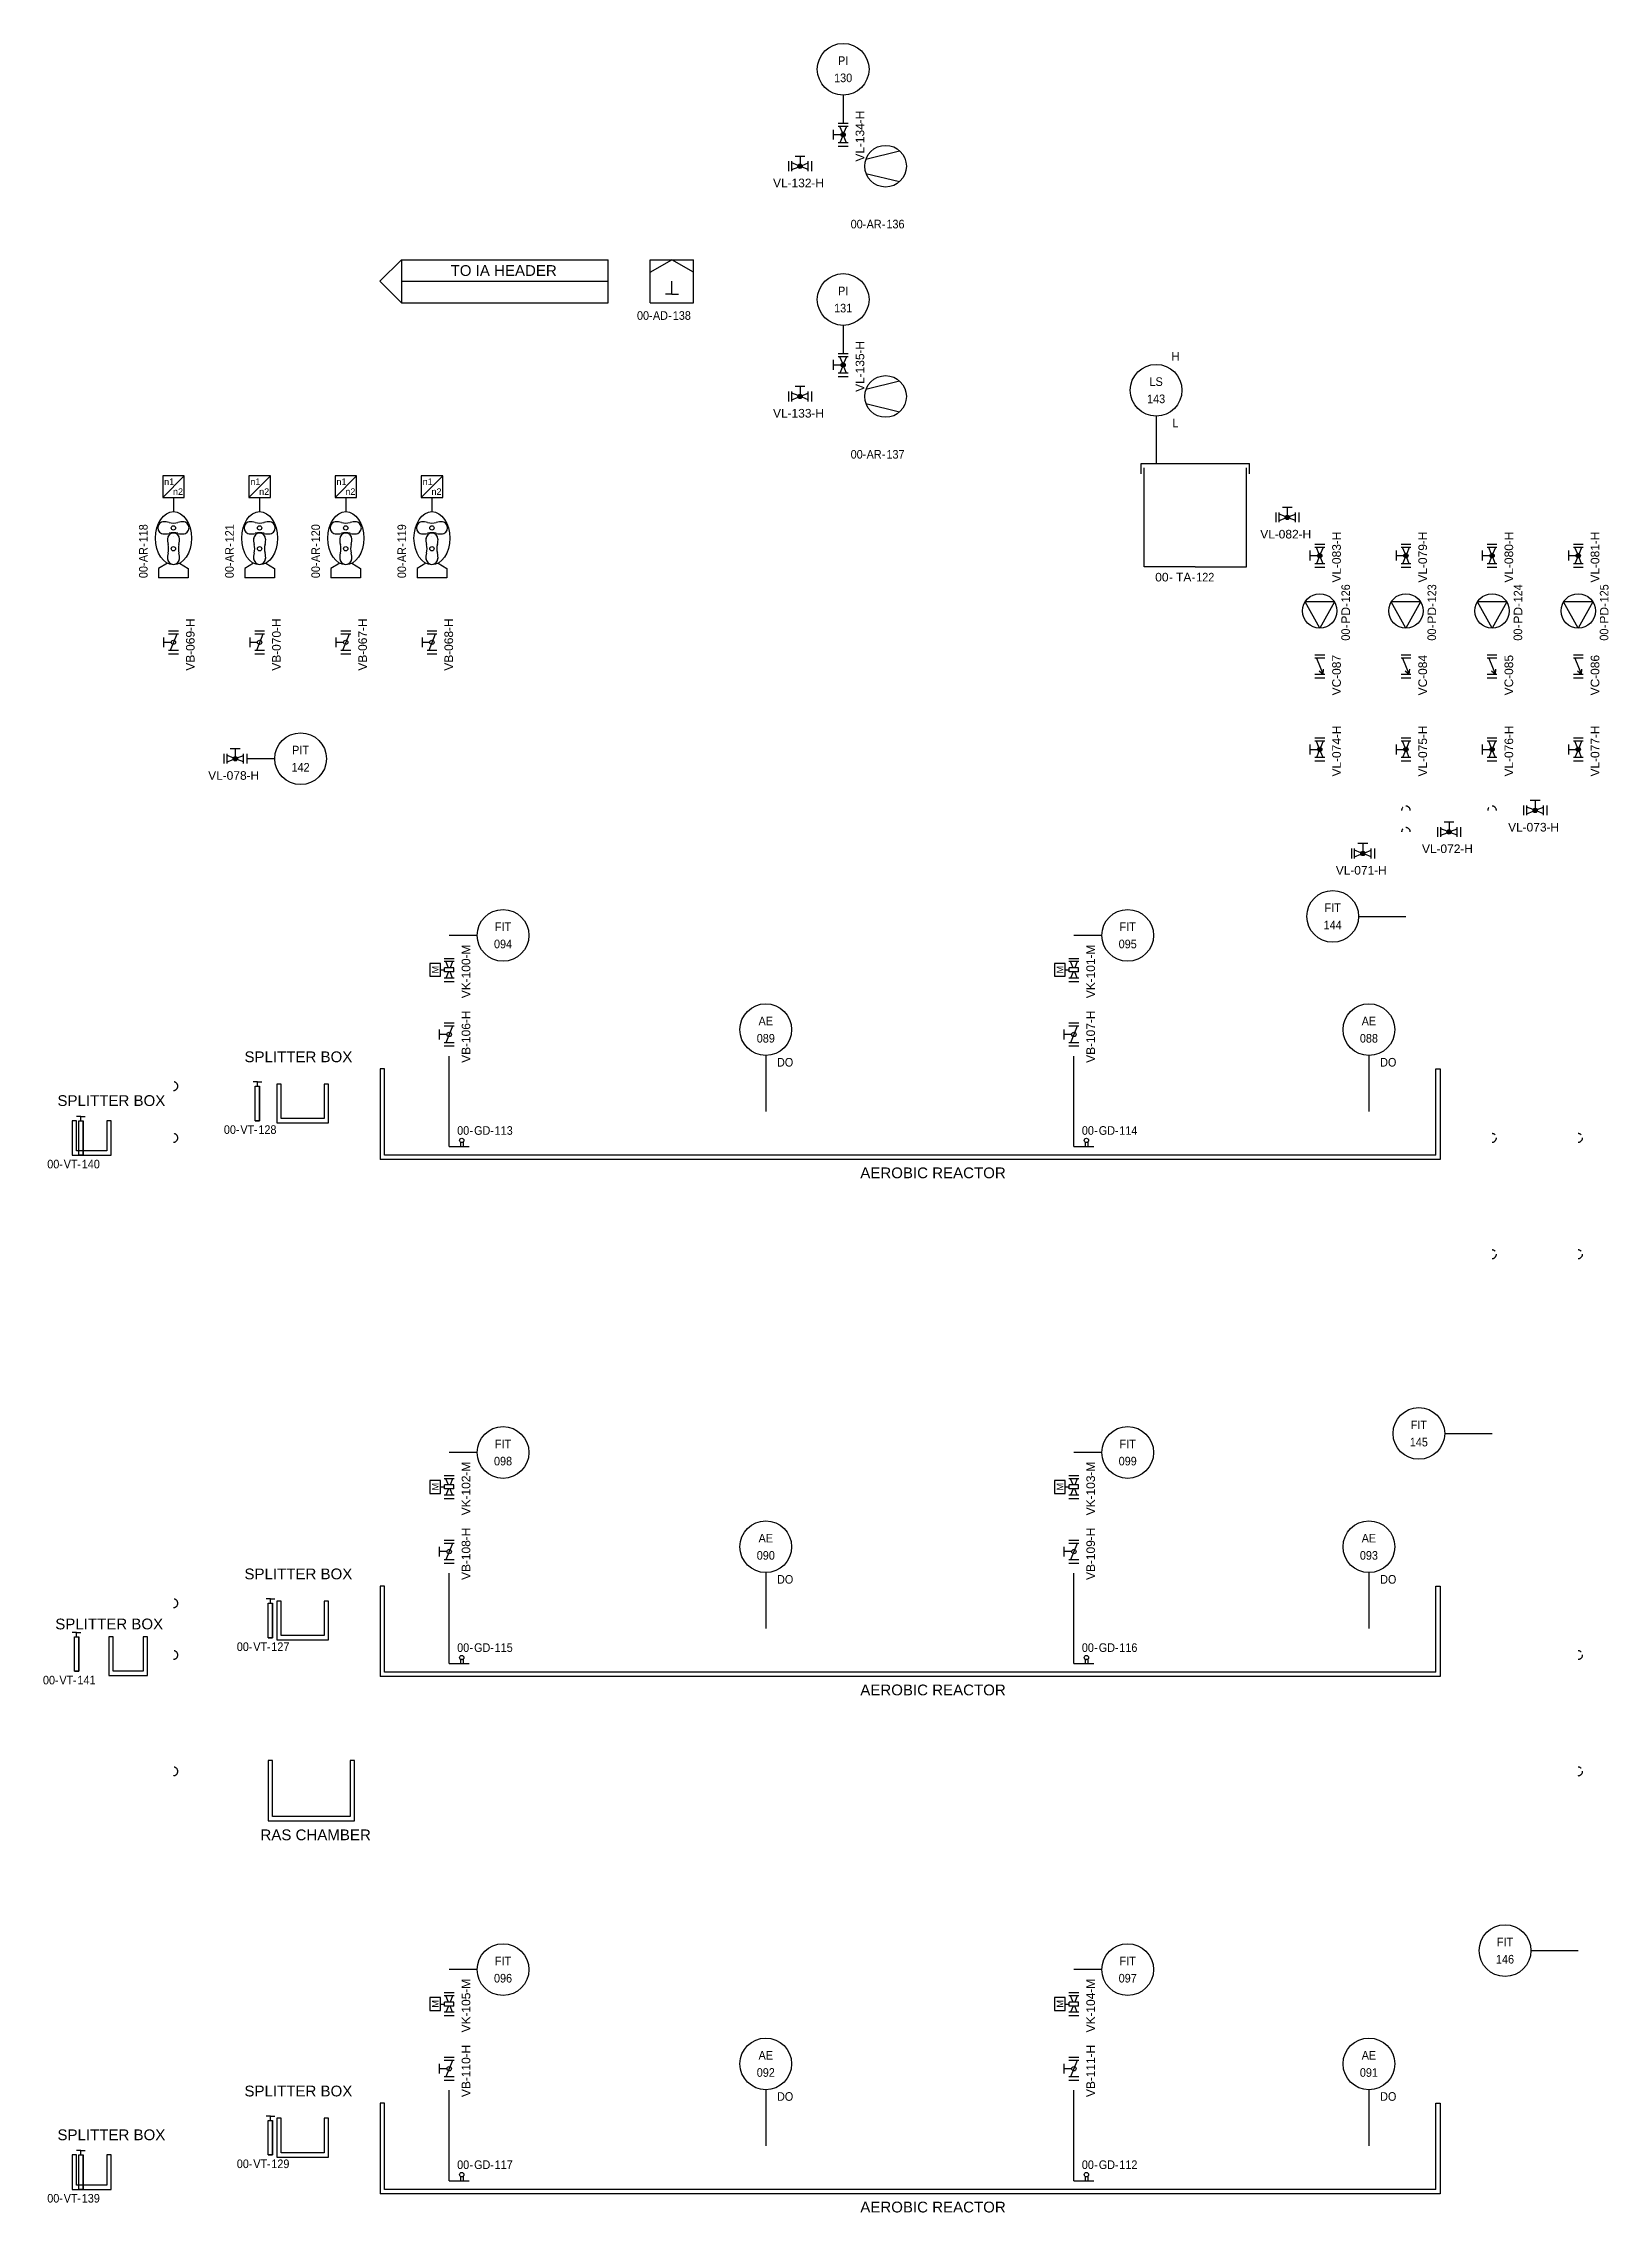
# Model space of a CAD drawing. Header units: millimetres. Extents: x 7 to 679, y 226 to 752.
# Drawn here: x 7 to 370, y 249 to 752 of the extents above; entities that cross this region are included whole.
import ezdxf
from ezdxf.enums import TextEntityAlignment as Align

# ---------------------------------------------------------------- set-up
doc = ezdxf.new("R2010")
doc.units = ezdxf.units.MM
doc.header["$LTSCALE"] = 0.25
doc.set_wipeout_variables(frame=1)
doc.linetypes.add('ACAD_ISO11W100', pattern=[33, 12, -3, 12, -3, 0, -3])
doc.linetypes.add('HIDDEN', pattern=[9.525, 6.35, -3.175])
for name, color, linetype, lineweight, true_color in [('air', 80, 'ACAD_ISO11W100', 25, 0x3fff00), ('equipment', 5, 'Continuous', 25, 0x0000ff), ('instrumentation', 4, 'Continuous', 25, 0x00ffff), ('Text', 7, 'Continuous', 25, 0xffffff), ('unit', 1, 'Continuous', 25, 0xff0000), ('valve', 7, 'Continuous', 25, 0xffffff)]:
    doc.layers.add(name, color=color, linetype=linetype, lineweight=lineweight, true_color=true_color)
doc.layers.add('chemical', color=4, linetype='HIDDEN', true_color=0x00ffff)
doc.layers.add('RefPIDInstrumentAirUnits$0$Text', color=7, linetype='Continuous')
doc.styles.add('Organica', font='arial.ttf')
doc.styles.add('RefPIDInstrumentAirUnits$0$Organica', font='arial.ttf')

# ---------------------------------------------------------------- blocks, each defined once
blk = doc.blocks.new('*U38')
for p, q in [((-3.4, -2.11), (0, 4)), ((0, 4), (3.4, -2.11)), ((-3.4, -2.11), (3.4, -2.11))]:
    blk.add_line(p, q)
blk.add_circle((0, 0), 4)
at = {"char_height": 2, "width": 5.3402, "attachment_point": 6, "rotation": 269.9064, "line_spacing_factor": 0.9, "style": 'Organica'}
for insert in [(-6.01, 3.13), (-6.02, -1.77)]:
    blk.add_mtext('{\\W0.9;-}', dxfattribs=dict(at, insert=insert))
at = {"style": 'Organica', "flags": 1}
for tag, p in [('PUMP_TYPE', (-13.95, 99.74)), ('NOTE', (-13.95, 96.74)), ('MATERIAL_HOUSING', (-13.95, 90.64)), ('NOTE_CHINESE', (-13.95, 93.74)), ('MATERIAL_IMPELLER', (-13.95, 87.64)), ('INSTALLED_POWER', (-13.95, 81.43)), ('CONSUMED_POWER', (-13.95, 78.43)), ('MODEL', (-13.95, 75.32)), ('MANUFACTURE', (-13.95, 72.21)), ('UNIT_CAPACITY', (-13.42, 69.06)), ('SP_CAPACITY', (-13.42, 66.16)), ('UNIT_HEAD', (-13.42, 63.06)), ('SP_HEAD', (-13.42, 60.06)), ('INSTALLATION', (-13.42, 56.95)), ('RUNNINGHOURS', (-13.42, 50.63)), ('STB_DTY', (-13.42, 53.63)), ('HOSTNAME', (-12.95, 46.85)), ('DI', (-13.85, 41.6)), ('DO', (-13.85, 38.6)), ('PO', (-13.85, 26.6)), ('PROCESSUNITAREA', (-13.85, 23.6))]:
    blk.add_attdef(tag, text='', height=2, dxfattribs=at).set_placement(p, align=Align.MIDDLE_CENTER)
at = {"style": 'Organica', "width": 0.9}
blk.add_attdef('AREA_CODE', text='', height=2, rotation=269.9064, dxfattribs=at).set_placement((-5.99, 4.1), align=Align.MIDDLE_RIGHT)
at = {"style": 'Organica'}
blk.add_attdef('TAG_ID', text='', height=2, rotation=269.9064, dxfattribs=at).set_placement((-6.02, -0.93), align=Align.MIDDLE_RIGHT)
at = {"style": 'Organica', "width": 0.9, "flags": 8}
blk.add_attdef('TAG', text='', height=2, rotation=269.9064, dxfattribs=at).set_placement((-6.02, -4.08), align=Align.MIDDLE_CENTER)
blk = doc.blocks.new('*U40')
for p, q in [((-3.4, -2.11), (0, 4)), ((0, 4), (3.4, -2.11)), ((-3.4, -2.11), (3.4, -2.11))]:
    blk.add_line(p, q)
blk.add_circle((0, 0), 4)
at = {"char_height": 2, "width": 5.3402, "attachment_point": 6, "rotation": 269.9064, "line_spacing_factor": 0.9, "style": 'Organica'}
for insert in [(-6.01, 3.13), (-6.02, -1.77)]:
    blk.add_mtext('{\\W0.9;-}', dxfattribs=dict(at, insert=insert))
at = {"style": 'Organica', "flags": 1}
for tag, p in [('PUMP_TYPE', (-13.95, 99.74)), ('NOTE', (-13.95, 96.74)), ('MATERIAL_HOUSING', (-13.95, 90.64)), ('NOTE_CHINESE', (-13.95, 93.74)), ('MATERIAL_IMPELLER', (-13.95, 87.64)), ('INSTALLED_POWER', (-13.95, 81.43)), ('CONSUMED_POWER', (-13.95, 78.43)), ('MODEL', (-13.95, 75.32)), ('MANUFACTURE', (-13.95, 72.21)), ('UNIT_CAPACITY', (-13.42, 69.06)), ('SP_CAPACITY', (-13.42, 66.16)), ('UNIT_HEAD', (-13.42, 63.06)), ('SP_HEAD', (-13.42, 60.06)), ('INSTALLATION', (-13.42, 56.95)), ('RUNNINGHOURS', (-13.42, 50.63)), ('STB_DTY', (-13.42, 53.63)), ('HOSTNAME', (-12.95, 46.85)), ('DI', (-13.85, 41.6)), ('DO', (-13.85, 38.6)), ('PO', (-13.85, 26.6)), ('PROCESSUNITAREA', (-13.85, 23.6))]:
    blk.add_attdef(tag, text='', height=2, dxfattribs=at).set_placement(p, align=Align.MIDDLE_CENTER)
at = {"style": 'Organica', "width": 0.9}
blk.add_attdef('AREA_CODE', text='', height=2, rotation=269.9064, dxfattribs=at).set_placement((-5.99, 4.1), align=Align.MIDDLE_RIGHT)
at = {"style": 'Organica'}
blk.add_attdef('TAG_ID', text='', height=2, rotation=269.9064, dxfattribs=at).set_placement((-6.02, -0.93), align=Align.MIDDLE_RIGHT)
at = {"style": 'Organica', "width": 0.9, "flags": 8}
blk.add_attdef('TAG', text='', height=2, rotation=269.9064, dxfattribs=at).set_placement((-6.02, -4.08), align=Align.MIDDLE_CENTER)
blk = doc.blocks.new('*U42')
for p, q in [((-3.4, -2.11), (0, 4)), ((0, 4), (3.4, -2.11)), ((-3.4, -2.11), (3.4, -2.11))]:
    blk.add_line(p, q)
blk.add_circle((0, 0), 4)
at = {"char_height": 2, "width": 5.3402, "attachment_point": 6, "rotation": 269.9064, "line_spacing_factor": 0.9, "style": 'Organica'}
for insert in [(-6.01, 3.13), (-6.02, -1.77)]:
    blk.add_mtext('{\\W0.9;-}', dxfattribs=dict(at, insert=insert))
at = {"style": 'Organica', "flags": 1}
for tag, p in [('PUMP_TYPE', (-13.95, 99.74)), ('NOTE', (-13.95, 96.74)), ('MATERIAL_HOUSING', (-13.95, 90.64)), ('NOTE_CHINESE', (-13.95, 93.74)), ('MATERIAL_IMPELLER', (-13.95, 87.64)), ('INSTALLED_POWER', (-13.95, 81.43)), ('CONSUMED_POWER', (-13.95, 78.43)), ('MODEL', (-13.95, 75.32)), ('MANUFACTURE', (-13.95, 72.21)), ('UNIT_CAPACITY', (-13.42, 69.06)), ('SP_CAPACITY', (-13.42, 66.16)), ('UNIT_HEAD', (-13.42, 63.06)), ('SP_HEAD', (-13.42, 60.06)), ('INSTALLATION', (-13.42, 56.95)), ('RUNNINGHOURS', (-13.42, 50.63)), ('STB_DTY', (-13.42, 53.63)), ('HOSTNAME', (-12.95, 46.85)), ('DI', (-13.85, 41.6)), ('DO', (-13.85, 38.6)), ('PO', (-13.85, 26.6)), ('PROCESSUNITAREA', (-13.85, 23.6))]:
    blk.add_attdef(tag, text='', height=2, dxfattribs=at).set_placement(p, align=Align.MIDDLE_CENTER)
at = {"style": 'Organica', "width": 0.9}
blk.add_attdef('AREA_CODE', text='', height=2, rotation=269.9064, dxfattribs=at).set_placement((-5.99, 4.1), align=Align.MIDDLE_RIGHT)
at = {"style": 'Organica'}
blk.add_attdef('TAG_ID', text='', height=2, rotation=269.9064, dxfattribs=at).set_placement((-6.02, -0.93), align=Align.MIDDLE_RIGHT)
at = {"style": 'Organica', "width": 0.9, "flags": 8}
blk.add_attdef('TAG', text='', height=2, rotation=269.9064, dxfattribs=at).set_placement((-6.02, -4.08), align=Align.MIDDLE_CENTER)
blk = doc.blocks.new('*U44')
for p, q in [((-3.4, -2.11), (0, 4)), ((0, 4), (3.4, -2.11)), ((-3.4, -2.11), (3.4, -2.11))]:
    blk.add_line(p, q)
blk.add_circle((0, 0), 4)
at = {"char_height": 2, "width": 5.3402, "attachment_point": 6, "rotation": 270, "line_spacing_factor": 0.9, "style": 'Organica'}
for insert in [(-6.02, 3.13), (-6.02, -1.77)]:
    blk.add_mtext('{\\W0.9;-}', dxfattribs=dict(at, insert=insert))
at = {"style": 'Organica', "flags": 1}
for tag, p in [('PUMP_TYPE', (-13.95, 99.74)), ('NOTE', (-13.95, 96.74)), ('MATERIAL_HOUSING', (-13.95, 90.64)), ('NOTE_CHINESE', (-13.95, 93.74)), ('MATERIAL_IMPELLER', (-13.95, 87.64)), ('INSTALLED_POWER', (-13.95, 81.43)), ('CONSUMED_POWER', (-13.95, 78.43)), ('MODEL', (-13.95, 75.32)), ('MANUFACTURE', (-13.95, 72.21)), ('UNIT_CAPACITY', (-13.42, 69.06)), ('SP_CAPACITY', (-13.42, 66.16)), ('UNIT_HEAD', (-13.42, 63.06)), ('SP_HEAD', (-13.42, 60.06)), ('INSTALLATION', (-13.42, 56.95)), ('RUNNINGHOURS', (-13.42, 50.63)), ('STB_DTY', (-13.42, 53.63)), ('HOSTNAME', (-12.95, 46.85)), ('DI', (-13.85, 41.6)), ('DO', (-13.85, 38.6)), ('PO', (-13.85, 26.6)), ('PROCESSUNITAREA', (-13.85, 23.6))]:
    blk.add_attdef(tag, text='', height=2, dxfattribs=at).set_placement(p, align=Align.MIDDLE_CENTER)
at = {"style": 'Organica', "width": 0.9}
blk.add_attdef('AREA_CODE', text='', height=2, rotation=270, dxfattribs=at).set_placement((-6, 4.1), align=Align.MIDDLE_RIGHT)
at = {"style": 'Organica'}
blk.add_attdef('TAG_ID', text='', height=2, rotation=270, dxfattribs=at).set_placement((-6.02, -0.93), align=Align.MIDDLE_RIGHT)
at = {"style": 'Organica', "width": 0.9, "flags": 8}
blk.add_attdef('TAG', text='', height=2, rotation=270, dxfattribs=at).set_placement((-6.02, -4.08), align=Align.MIDDLE_CENTER)
blk = doc.blocks.new('*U46')
at = {"insert": (-1.98, -3.9), "char_height": 2, "width": 5.3402, "attachment_point": 6, "style": 'Organica'}
blk.add_mtext('-', dxfattribs=at)
at = {"style": 'Organica', "flags": 1}
for tag, p in [('EQUIP_TYPE', (-8.63, 62.54)), ('NOTE', (-8.63, 59.54)), ('NOTE_CHINESE', (-8.63, 56.54)), ('AREA_CODE', (-8.63, 53.54)), ('DI', (-8.63, 50.54)), ('DO', (-8.63, 47.54)), ('AI', (-8.63, 44.54)), ('AO', (-8.63, 41.54)), ('PO', (-8.63, 35.54)), ('PB', (-8.63, 38.54)), ('SP_ACTUATED', (-8.63, 32.54)), ('MATERIAL', (-8.63, 19.54)), ('SIZE', (-8.63, 23.54)), ('PRESSURE', (-8.63, 15.54)), ('PROCESSUNITAREA', (-8.63, 11.72)), ('HOSTNAME', (-8.63, 8.23))]:
    blk.add_attdef(tag, text='', height=2, dxfattribs=at).set_placement(p, align=Align.MIDDLE_CENTER)
at = {"style": 'Organica'}
blk.add_attdef('TAG_ID', text='', height=2, dxfattribs=at).set_placement((-2.86, -3.9), align=Align.MIDDLE_RIGHT)
blk.add_wipeout([(-2.67, 1.14), (2.67, 1.14), (2.67, -1.14), (-2.67, -1.14)])
for p, q in [((-2.67, 1.14), (-2.67, -1.14)), ((-1.9, -1.14), (-1.9, 1.14)), ((1.9, -0.76), (-1.9, 0.76)), ((1.14, 2.29), (-1.14, 2.29)), ((0, 0.5), (0, 2.29)), ((1.9, -1.14), (1.9, 1.14)), ((2.67, 1.14), (2.67, -1.14))]:
    blk.add_line(p, q)
blk.add_circle((0, 0), 0.5)
at = {"insert": (2.6, -3.9), "char_height": 2, "width": 5.3402, "attachment_point": 4, "style": 'Organica'}
blk.add_mtext('-H', dxfattribs=at)
at = {"style": 'Organica', "flags": 8}
blk.add_attdef('TAG', text='', height=2, dxfattribs=at).set_placement((0.33, -3.9), align=Align.MIDDLE_CENTER)
blk = doc.blocks.new('*U48')
at = {"insert": (-1.98, -3.9), "char_height": 2, "width": 5.3402, "attachment_point": 6, "style": 'Organica'}
blk.add_mtext('-', dxfattribs=at)
at = {"style": 'Organica', "flags": 1}
for tag, p in [('EQUIP_TYPE', (-8.63, 62.54)), ('NOTE', (-8.63, 59.54)), ('NOTE_CHINESE', (-8.63, 56.54)), ('AREA_CODE', (-8.63, 53.54)), ('DI', (-8.63, 50.54)), ('DO', (-8.63, 47.54)), ('AI', (-8.63, 44.54)), ('AO', (-8.63, 41.54)), ('PO', (-8.63, 35.54)), ('PB', (-8.63, 38.54)), ('SP_ACTUATED', (-8.63, 32.54)), ('MATERIAL', (-8.63, 19.54)), ('SIZE', (-8.63, 23.54)), ('PRESSURE', (-8.63, 15.54)), ('PROCESSUNITAREA', (-8.63, 11.72)), ('HOSTNAME', (-8.63, 8.23))]:
    blk.add_attdef(tag, text='', height=2, dxfattribs=at).set_placement(p, align=Align.MIDDLE_CENTER)
at = {"style": 'Organica'}
blk.add_attdef('TAG_ID', text='', height=2, dxfattribs=at).set_placement((-2.86, -3.9), align=Align.MIDDLE_RIGHT)
blk.add_wipeout([(-2.67, 1.14), (2.67, 1.14), (2.67, -1.14), (-2.67, -1.14)])
blk.add_hatch(color=256).paths.add_polyline_path([(0.5, 0, 1), (-0.5, 0, 1)])
for p, q in [((-2.67, 1.14), (-2.67, -1.14)), ((-1.9, -1.14), (-1.9, 1.14)), ((-0.46, 0.19), (-1.9, 0.76)), ((1.14, 2.29), (-1.14, 2.29)), ((0, 2.29), (0, 0)), ((0.46, 0.19), (1.9, 0.76)), ((1.9, -1.14), (1.9, 1.14)), ((2.67, 1.14), (2.67, -1.14)), ((-1.9, -0.76), (-0.46, -0.19)), ((1.9, -0.76), (0.46, -0.19))]:
    blk.add_line(p, q)
blk.add_circle((0, 0), 0.5)
at = {"insert": (2.6, -3.9), "char_height": 2, "width": 5.3402, "attachment_point": 4, "style": 'Organica'}
blk.add_mtext('-H', dxfattribs=at)
at = {"style": 'Organica', "flags": 8}
blk.add_attdef('TAG', text='', height=2, dxfattribs=at).set_placement((0.33, -3.9), align=Align.MIDDLE_CENTER)
blk = doc.blocks.new('*U56')
at = {"insert": (-1.98, -3.9), "char_height": 2, "width": 5.3402, "attachment_point": 6, "style": 'Organica'}
blk.add_mtext('-', dxfattribs=at)
at = {"style": 'Organica', "flags": 1}
for tag, p in [('EQUIP_TYPE', (-8.63, 62.54)), ('NOTE', (-8.63, 59.54)), ('NOTE_CHINESE', (-8.63, 56.54)), ('AREA_CODE', (-8.63, 53.54)), ('DI', (-8.63, 50.54)), ('DO', (-8.63, 47.54)), ('AI', (-8.63, 44.54)), ('AO', (-8.63, 41.54)), ('PO', (-8.63, 35.54)), ('PB', (-8.63, 38.54)), ('SP_ACTUATED', (-8.63, 32.54)), ('MATERIAL', (-8.63, 19.54)), ('SIZE', (-8.63, 23.54)), ('PRESSURE', (-8.63, 15.54)), ('PROCESSUNITAREA', (-8.63, 11.72)), ('HOSTNAME', (-8.63, 8.23))]:
    blk.add_attdef(tag, text='', height=2, dxfattribs=at).set_placement(p, align=Align.MIDDLE_CENTER)
at = {"style": 'Organica'}
blk.add_attdef('TAG_ID', text='', height=2, dxfattribs=at).set_placement((-2.86, -3.9), align=Align.MIDDLE_RIGHT)
blk.add_wipeout([(-2.67, 1.14), (2.67, 1.14), (2.67, -1.14), (-2.67, -1.14)])
for p, q in [((-2.67, 1.14), (-2.67, -1.14)), ((-1.9, -1.14), (-1.9, 1.14)), ((1.9, 0.76), (-1.9, -0.76)), ((-1.9, -0.76), (-1.09, 0.17)), ((1.9, -1.14), (1.9, 1.14)), ((2.67, 1.14), (2.67, -1.14)), ((-1.9, -0.76), (-0.67, -0.87))]:
    blk.add_line(p, q)
at = {"style": 'Organica', "flags": 8}
blk.add_attdef('TAG', text='', height=2, dxfattribs=at).set_placement((0.33, -3.9), align=Align.MIDDLE_CENTER)
blk = doc.blocks.new('*U71')
blk.add_line((1.5, 4.5), (-1.5, 4.5))
at = {"insert": (-1.98, -3.9), "char_height": 2, "width": 5.3402, "attachment_point": 6, "style": 'Organica'}
blk.add_mtext('-', dxfattribs=at)
at = {"style": 'Organica', "flags": 1}
for tag, p in [('EQUIP_TYPE', (-8.63, 62.54)), ('NOTE', (-8.63, 59.54)), ('NOTE_CHINESE', (-8.63, 56.54)), ('AREA_CODE', (-8.63, 53.54)), ('DI', (-8.63, 50.54)), ('DO', (-8.63, 47.54)), ('AI', (-8.63, 44.54)), ('AO', (-8.63, 41.54)), ('PO', (-8.63, 35.54)), ('PB', (-8.63, 38.54)), ('SP_ACTUATED', (-8.63, 32.54)), ('MATERIAL', (-8.63, 19.54)), ('SIZE', (-8.63, 23.54)), ('PRESSURE', (-8.63, 15.54)), ('PROCESSUNITAREA', (-8.63, 11.72)), ('HOSTNAME', (-8.63, 8.23))]:
    blk.add_attdef(tag, text='', height=2, dxfattribs=at).set_placement(p, align=Align.MIDDLE_CENTER)
at = {"style": 'Organica'}
blk.add_attdef('TAG_ID', text='', height=2, dxfattribs=at).set_placement((-2.86, -3.9), align=Align.MIDDLE_RIGHT)
blk.add_wipeout([(-2.67, 1.14), (2.67, 1.14), (2.67, -1.14), (-2.67, -1.14)])
for p, q in [((-2.67, 1.14), (-2.67, -1.14)), ((-1.9, -1.14), (-1.9, 1.14)), ((-0.46, 0.19), (-1.9, 0.76)), ((-1.5, 4.5), (-1.5, 2)), ((-1.5, 2), (0, 2)), ((-0.46, 1.11), (0.46, 1.11)), ((-0.46, -1.11), (-0.46, 1.11)), ((0, 2), (0, 1.11)), ((0, 2), (1.5, 2)), ((0.46, -1.11), (0.46, 1.11)), ((0.46, 0.19), (1.9, 0.76)), ((1.5, 2), (1.5, 4.5)), ((1.9, -1.14), (1.9, 1.14)), ((2.67, 1.14), (2.67, -1.14)), ((-1.9, -0.76), (-0.46, -0.19)), ((-0.46, -1.11), (0.46, -1.11)), ((1.9, -0.76), (0.46, -0.19))]:
    blk.add_line(p, q)
blk.add_text('M', height=1.5, dxfattribs=at).set_placement((-0.82, 2.47))
at = {"insert": (2.6, -3.9), "char_height": 2, "width": 5.3402, "attachment_point": 4, "style": 'Organica'}
blk.add_mtext('-M', dxfattribs=at)
at = {"style": 'Organica', "flags": 8}
blk.add_attdef('TAG', text='', height=2, dxfattribs=at).set_placement((0.33, -3.9), align=Align.MIDDLE_CENTER)
blk = doc.blocks.new('*U83')
at = {"flags": 128}
blk.add_lwpolyline([(0, 9), (0, 0), (9, 0), (9, 9), (8, 9), (8, 1), (1, 1), (1, 9)], close=True, dxfattribs=at)
at = {"style": 'Organica', "flags": 1}
for tag, p in [('HEIGHT', (-11.4, 36.04)), ('WIDTH', (-11.4, 38.99)), ('LIQUIDLEVEL', (-11.4, 29.93)), ('LENGTH', (-11.4, 33.02)), ('VOLUME', (-11.4, 26.97)), ('HOSTNAME', (-11.8, 23.68))]:
    blk.add_attdef(tag, text='', height=2, dxfattribs=at).set_placement(p, align=Align.MIDDLE_CENTER)
at = {"layer": 'Text', "style": 'Organica'}
for tag, p in [('NAME1', (0.08, 11.95)), ('NAME2', (0.08, 8.2))]:
    blk.add_attdef(tag, text='', height=2.5, dxfattribs=at).set_placement(p, align=Align.MIDDLE_CENTER)
blk = doc.blocks.new('*U86')
at = {"flags": 128}
blk.add_lwpolyline([(0, 8), (0, 0), (9, 0), (9, 8), (8, 8), (8, 1), (1, 1), (1, 8)], close=True, dxfattribs=at)
at = {"style": 'Organica', "flags": 1}
for tag, p in [('HEIGHT', (-11.4, 36.04)), ('WIDTH', (-11.4, 38.99)), ('LIQUIDLEVEL', (-11.4, 29.93)), ('LENGTH', (-11.4, 33.02)), ('VOLUME', (-11.4, 26.97)), ('HOSTNAME', (-11.8, 23.68))]:
    blk.add_attdef(tag, text='', height=2, dxfattribs=at).set_placement(p, align=Align.MIDDLE_CENTER)
at = {"layer": 'Text', "style": 'Organica'}
for tag, p in [('NAME1', (9.08, 12.66)), ('NAME2', (9.08, 8.92))]:
    blk.add_attdef(tag, text='', height=2.5, dxfattribs=at).set_placement(p, align=Align.MIDDLE_CENTER)
blk = doc.blocks.new('*U88')
at = {"flags": 128}
blk.add_lwpolyline([(0, 14), (0, 0), (20, 0), (20, 14), (19, 14), (19, 1), (1, 1), (1, 14)], close=True, dxfattribs=at)
at = {"style": 'Organica', "flags": 1}
for tag, p in [('HEIGHT', (-11.4, 36.04)), ('WIDTH', (-11.4, 38.99)), ('LIQUIDLEVEL', (-11.4, 29.93)), ('LENGTH', (-11.4, 33.02)), ('VOLUME', (-11.4, 26.97)), ('HOSTNAME', (-11.8, 23.68))]:
    blk.add_attdef(tag, text='', height=2, dxfattribs=at).set_placement(p, align=Align.MIDDLE_CENTER)
at = {"layer": 'Text', "style": 'Organica'}
for tag, p in [('NAME1', (11, -3.23)), ('NAME2', (11, -6.97))]:
    blk.add_attdef(tag, text='', height=2.5, dxfattribs=at).set_placement(p, align=Align.MIDDLE_CENTER)
blk = doc.blocks.new('*U89')
at = {"flags": 128}
blk.add_lwpolyline([(0, 9), (0, 0), (12, 0), (12, 9), (11, 9), (11, 1), (1, 1), (1, 9)], close=True, dxfattribs=at)
at = {"style": 'Organica', "flags": 1}
for tag, p in [('HEIGHT', (-11.4, 36.04)), ('WIDTH', (-11.4, 38.99)), ('LIQUIDLEVEL', (-11.4, 29.93)), ('LENGTH', (-11.4, 33.02)), ('VOLUME', (-11.4, 26.97)), ('HOSTNAME', (-11.8, 23.68))]:
    blk.add_attdef(tag, text='', height=2, dxfattribs=at).set_placement(p, align=Align.MIDDLE_CENTER)
at = {"layer": 'Text', "style": 'Organica'}
for tag, p in [('NAME1', (5, 15.32)), ('NAME2', (5, 11.57))]:
    blk.add_attdef(tag, text='', height=2.5, dxfattribs=at).set_placement(p, align=Align.MIDDLE_CENTER)
blk = doc.blocks.new('*U94')
at = {"color": 4}
blk.add_line((-6, 17), (-12.5, 17), dxfattribs=at)
blk.add_circle((0, 17), 6, dxfattribs=at)
at = {"style": 'Organica', "width": 0.9}
for tag, flags, p in [('EQUIP_TYPE', 9, (31.18, 65.35)), ('AREA_CODE', 9, (31.18, 62.35)), ('NOTE_CHINESE', 9, (31.18, 56.35)), ('NOTE', 9, (31.18, 59.35)), ('MANUFACTURE', 9, (31.18, 50.35)), ('MODEL', 9, (31.18, 53.35)), ('SPECIFICATION', 9, (31.18, 47.35)), ('DI', 9, (31.18, 44.35)), ('DO', 9, (31.18, 41.35)), ('AO', 9, (31.18, 35.35)), ('AI', 9, (31.18, 38.35)), ('PO', 9, (31.18, 29.35)), ('PB', 9, (31.18, 32.35)), ('PROCESSUNITAREA', 9, (31.18, 26.35)), ('TAG_ID', 8, (0, 19)), ('TAG', 8, (0, 15))]:
    blk.add_attdef(tag, text='', height=2, dxfattribs=dict(at, flags=flags)).set_placement(p, align=Align.MIDDLE_CENTER)
blk = doc.blocks.new('*U95')
at = {"color": 4}
blk.add_line((0, 11), (0, 0), dxfattribs=at)
blk.add_circle((0, 17), 6, dxfattribs=at)
at = {"char_height": 2, "width": 5.3402, "attachment_point": 5, "line_spacing_factor": 0.9, "style": 'Organica'}
for s, insert in [('{\\W0.9;H}', (4.49, 24.85)), ('{\\W0.9;L}', (4.49, 9.42))]:
    blk.add_mtext(s, dxfattribs=dict(at, insert=insert))
at = {"style": 'Organica', "width": 0.9}
for tag, flags, p in [('EQUIP_TYPE', 9, (31.18, 65.35)), ('AREA_CODE', 9, (31.18, 62.35)), ('NOTE_CHINESE', 9, (31.18, 56.35)), ('NOTE', 9, (31.18, 59.35)), ('MANUFACTURE', 9, (31.18, 50.35)), ('MODEL', 9, (31.18, 53.35)), ('SPECIFICATION', 9, (31.18, 47.35)), ('DI', 9, (31.18, 44.35)), ('DO', 9, (31.18, 41.35)), ('AO', 9, (31.18, 35.35)), ('AI', 9, (31.18, 38.35)), ('PO', 9, (31.18, 29.35)), ('PB', 9, (31.18, 32.35)), ('PROCESSUNITAREA', 9, (31.18, 26.35)), ('TAG_ID', 8, (0, 19)), ('TAG', 8, (0, 15))]:
    blk.add_attdef(tag, text='', height=2, dxfattribs=dict(at, flags=flags)).set_placement(p, align=Align.MIDDLE_CENTER)
blk = doc.blocks.new('*U96')
at = {"color": 4}
blk.add_line((6, 17), (17, 17), dxfattribs=at)
blk.add_circle((0, 17), 6, dxfattribs=at)
at = {"style": 'Organica', "width": 0.9}
for tag, flags, p in [('SP_FLUID', 9, (31.18, 71.35)), ('EQUIP_TYPE', 9, (31.18, 65.35)), ('SP_FLOW', 9, (31.18, 68.35)), ('AREA_CODE', 9, (31.18, 62.35)), ('NOTE_CHINESE', 9, (31.18, 56.35)), ('NOTE', 9, (31.18, 59.35)), ('MANUFACTURE', 9, (31.18, 50.35)), ('MODEL', 9, (31.18, 53.35)), ('SPECIFICATION', 9, (31.18, 47.35)), ('DI', 9, (31.18, 44.35)), ('DO', 9, (31.18, 41.35)), ('AO', 9, (31.18, 35.35)), ('AI', 9, (31.18, 38.35)), ('PO', 9, (31.18, 29.35)), ('PB', 9, (31.18, 32.35)), ('PROCESSUNITAREA', 9, (31.18, 26.35)), ('TAG_ID', 8, (0, 19)), ('TAG', 8, (0, 15))]:
    blk.add_attdef(tag, text='', height=2, dxfattribs=dict(at, flags=flags)).set_placement(p, align=Align.MIDDLE_CENTER)
blk = doc.blocks.new('*U99')
at = {"color": 4}
blk.add_line((0, 11), (0, 4.5), dxfattribs=at)
blk.add_circle((0, 17), 6, dxfattribs=at)
at = {"style": 'Organica', "width": 0.9}
for tag, flags, p in [('SP_FLUID', 9, (31.18, 71.35)), ('EQUIP_TYPE', 9, (31.18, 65.35)), ('SP_FLOW', 9, (31.18, 68.35)), ('AREA_CODE', 9, (31.18, 62.35)), ('NOTE_CHINESE', 9, (31.18, 56.35)), ('NOTE', 9, (31.18, 59.35)), ('MANUFACTURE', 9, (31.18, 50.35)), ('MODEL', 9, (31.18, 53.35)), ('SPECIFICATION', 9, (31.18, 47.35)), ('DI', 9, (31.18, 44.35)), ('DO', 9, (31.18, 41.35)), ('AO', 9, (31.18, 35.35)), ('AI', 9, (31.18, 38.35)), ('PO', 9, (31.18, 29.35)), ('PB', 9, (31.18, 32.35)), ('PROCESSUNITAREA', 9, (31.18, 26.35)), ('TAG_ID', 8, (0, 19)), ('TAG', 8, (0, 15))]:
    blk.add_attdef(tag, text='', height=2, dxfattribs=dict(at, flags=flags)).set_placement(p, align=Align.MIDDLE_CENTER)
blk = doc.blocks.new('*U101')
at = {"color": 4}
blk.add_line((0, 11), (0, -2), dxfattribs=at)
blk.add_circle((0, 17), 6, dxfattribs=at)
at = {"insert": (4.49, 9.42), "char_height": 2, "width": 5.3402, "attachment_point": 5, "line_spacing_factor": 0.9, "style": 'Organica'}
blk.add_mtext('{\\W0.9;DO}', dxfattribs=at)
at = {"style": 'Organica', "width": 0.9}
for tag, flags, p in [('EQUIP_TYPE', 9, (31.18, 65.35)), ('AREA_CODE', 9, (31.18, 62.35)), ('NOTE_CHINESE', 9, (31.18, 56.35)), ('NOTE', 9, (31.18, 59.35)), ('MANUFACTURE', 9, (31.18, 50.35)), ('MODEL', 9, (31.18, 53.35)), ('SPECIFICATION', 9, (31.18, 47.35)), ('DI', 9, (31.18, 44.35)), ('DO', 9, (31.18, 41.35)), ('AO', 9, (31.18, 35.35)), ('AI', 9, (31.18, 38.35)), ('PO', 9, (31.18, 29.35)), ('PB', 9, (31.18, 32.35)), ('PROCESSUNITAREA', 9, (31.18, 26.35)), ('TAG_ID', 8, (0, 19)), ('TAG', 8, (0, 15))]:
    blk.add_attdef(tag, text='', height=2, dxfattribs=dict(at, flags=flags)).set_placement(p, align=Align.MIDDLE_CENTER)
blk = doc.blocks.new('*U102')
at = {"color": 4}
blk.add_line((-6, 17), (-12.5, 17), dxfattribs=at)
blk.add_circle((0, 17), 6, dxfattribs=at)
at = {"style": 'Organica', "width": 0.9}
for tag, flags, p in [('SP_FLUID', 9, (31.18, 71.35)), ('EQUIP_TYPE', 9, (31.18, 65.35)), ('SP_FLOW', 9, (31.18, 68.35)), ('AREA_CODE', 9, (31.18, 62.35)), ('NOTE_CHINESE', 9, (31.18, 56.35)), ('NOTE', 9, (31.18, 59.35)), ('MANUFACTURE', 9, (31.18, 50.35)), ('MODEL', 9, (31.18, 53.35)), ('SPECIFICATION', 9, (31.18, 47.35)), ('DI', 9, (31.18, 44.35)), ('DO', 9, (31.18, 41.35)), ('AO', 9, (31.18, 35.35)), ('AI', 9, (31.18, 38.35)), ('PO', 9, (31.18, 29.35)), ('PB', 9, (31.18, 32.35)), ('PROCESSUNITAREA', 9, (31.18, 26.35)), ('TAG_ID', 8, (0, 19)), ('TAG', 8, (0, 15))]:
    blk.add_attdef(tag, text='', height=2, dxfattribs=dict(at, flags=flags)).set_placement(p, align=Align.MIDDLE_CENTER)
blk = doc.blocks.new('*U113')
at = {"char_height": 2, "width": 5.3402, "attachment_point": 6, "line_spacing_factor": 0.9, "style": 'Organica'}
for insert in [(-3.7, -2.07), (0.5, -2.07)]:
    blk.add_mtext('{\\W0.9;-}', dxfattribs=dict(at, insert=insert))
at = {"style": 'Organica', "flags": 1}
for tag, p in [('EQUIP_TYPE', (37.6, 83.28)), ('NOTE', (37.6, 80.28)), ('NOTE_CHINESE', (37.6, 77.28)), ('MATERIAL_FRAME', (37.6, 74.17)), ('MATERIAL_STEM', (37.6, 71.17)), ('MATERIAL_SEALING', (37.6, 65.17)), ('MATERIAL_BODY', (37.6, 68.17)), ('MODEL', (37.6, 55.86)), ('MANUFACTURE', (37.6, 52.75)), ('UNIT_WATER_LEVEL', (37.76, 49.29)), ('UNIT_CHANNELH', (37.76, 46.29)), ('SP_WATER_LEVEL', (37.76, 40.5)), ('UNIT_CHANNELW', (37.76, 43.5)), ('SP_CHANNELW', (37.76, 37.5)), ('SP_CHANNELH', (37.76, 34.29)), ('STB_DTY', (37.76, 31.29)), ('PROCESSUNITAREA', (37.76, 27.66))]:
    blk.add_attdef(tag, text='', height=2, dxfattribs=at).set_placement(p, align=Align.MIDDLE_CENTER)
at = {"style": 'Organica', "width": 0.9}
for tag, p in [('AREA_CODE', (-4.5, -2.07)), ('TAG_ID', (-0.26, -2.07))]:
    blk.add_attdef(tag, text='', height=2, dxfattribs=at).set_placement(p, align=Align.MIDDLE_RIGHT)
blk.add_wipeout([(0, 8), (1, 8), (1, 0), (0, 0)])
for p, q in [((0.5, 9), (-0.5, 9)), ((0, 0), (0, 8)), ((0, 8), (1, 8)), ((0.5, 9), (1.5, 9)), ((0.5, 8), (0.5, 9)), ((1, 0), (1, 8)), ((0, 0), (1, 0))]:
    blk.add_line(p, q)
blk.add_lwpolyline([(0, 8), (1, 8), (1, 0), (0, 0)], close=True)
at = {"style": 'Organica', "width": 0.9, "flags": 8}
blk.add_attdef('TAG', text='', height=2, dxfattribs=at).set_placement((2.81, -2.07), align=Align.MIDDLE_CENTER)
blk = doc.blocks.new('*U122')
blk.add_hatch(color=256).paths.add_polyline_path([(4.21, 2), (3.61, 2, 0.327852)])
for p, q in [((1, 1), (1, 22)), ((1, 1), (5.67, 1)), ((3.61, 2), (3.61, 1)), ((3.61, 2), (4.21, 2)), ((4.21, 2), (4.21, 1))]:
    blk.add_line(p, q)
blk.add_circle((3.91, 2.41), 0.507)
at = {"char_height": 2, "width": 5.3402, "attachment_point": 6, "line_spacing_factor": 0.9, "style": 'Organica'}
for insert in [(6.55, 4.72), (11.35, 4.72)]:
    blk.add_mtext('{\\W0.9;-}', dxfattribs=dict(at, insert=insert))
at = {"style": 'Organica', "flags": 1}
for tag, p in [('EQUIP_TYPE', (30.85, 68.43)), ('NOTE', (30.85, 65.43)), ('NOTE_CHINESE', (30.85, 62.43)), ('MATERIAL_MEMBRANE', (30.85, 59.33)), ('MATERIAL_PIPE', (30.85, 56.33)), ('MATERIAL_FRAME', (30.85, 53.33)), ('STB_DTY', (30.85, 50.13)), ('MODEL', (30.85, 47.01)), ('MANUFACTURE', (30.85, 43.91)), ('NUMBEROFG', (30.85, 40.63)), ('NUMBEROFDIFF', (30.85, 37.52)), ('INSTALLATION', (31.25, 34.42)), ('UNIT_FLOWMIN', (31.25, 31.42)), ('UNIT_FLOWMAX', (31.25, 28.42)), ('SP_FLOWMAX', (31.25, 25.42)), ('SP_FLOWMIN', (31.25, 22.42)), ('PROCESSUNITAREA', (31.25, 19.05))]:
    blk.add_attdef(tag, text='', height=2, dxfattribs=at).set_placement(p, align=Align.MIDDLE_CENTER)
at = {"style": 'Organica', "width": 0.9}
for tag, p in [('AREA_CODE', (5.65, 4.72)), ('TAG_ID', (10.56, 4.72))]:
    blk.add_attdef(tag, text='', height=2, dxfattribs=at).set_placement(p, align=Align.MIDDLE_RIGHT)
at = {"style": 'Organica', "width": 0.9, "flags": 8}
blk.add_attdef('TAG', text='', height=2, dxfattribs=at).set_placement((13.65, 4.72), align=Align.MIDDLE_CENTER)
blk = doc.blocks.new('*U128')
for p, q in [((2.5, 23.64), (-2.5, 23.64)), ((-2.5, 23.64), (-2.5, 18.64)), ((-2.5, 18.64), (2.5, 23.64)), ((2.5, 18.64), (2.5, 23.64)), ((-2.5, 18.64), (2.5, 18.64)), ((0, 18.64), (0, 15.33)), ((0, 9.49), (0, 9.49)), ((-1.42, 3.35), (-3.44, 2.15)), ((-3.44, 2.15), (-3.44, 0)), ((3.44, 0), (-3.44, 0)), ((1.42, 3.35), (3.44, 2.15)), ((3.44, 2.15), (3.44, 0))]:
    blk.add_line(p, q)
for points in [[(-2.22, 12.96, 1), (-2.22, 10.15)], [(-1.4, 4.5, 1), (1.4, 4.5)]]:
    blk.add_lwpolyline(points, format="xyb")
for centre in [(0, 11.56), (0, 6.72)]:
    blk.add_circle(centre, 0.5)
for centre, radius, start, end in [((-2.12, 8.6), 4.36, 75.2809, 94.4863), ((-2.12, 14.51), 4.36, 265.5137, 284.7191), ((0, 8.94), 1.4, 0, 180), ((0, 16.69), 4, 255.2809, 284.7191), ((0, 6.43), 4, 75.2809, 104.7191), ((2.12, 8.6), 4.36, 85.5137, 104.7191), ((2.12, 14.51), 4.36, 255.2809, 274.4863), ((2.22, 11.56), 1.4, 270, 90), ((2.95, 8.84), 4.36, 175.5137, 194.7191), ((2.95, 4.6), 4.36, 165.2809, 184.4863), ((-5.13, 6.72), 4, 345.2809, 14.7191), ((5.13, 6.72), 4, 165.2809, 194.7191), ((-2.95, 8.84), 4.36, 345.2809, 4.4863), ((-2.95, 4.6), 4.36, 355.5137, 14.7191)]:
    blk.add_arc(centre, radius, start, end)
blk.add_ellipse((0, 9.16), major_axis=(0, -6.18), ratio=0.674562)
at = {"style": 'Organica'}
for s, p in [('n1', (-2.16, 21.53)), ('n2', (-0.11, 19.23))]:
    blk.add_text(s, height=1.5, dxfattribs=at).set_placement(p)
at = {"char_height": 2, "width": 5.3402, "attachment_point": 6, "rotation": 90, "line_spacing_factor": 0.9, "style": 'Organica'}
for insert in [(-7, 8), (-7, 3.5)]:
    blk.add_mtext('{\\W0.9;-}', dxfattribs=dict(at, insert=insert))
at = {"style": 'Organica', "flags": 1}
for tag, p in [('BLOWER_TYPE', (20.86, 108.5)), ('NOTE', (20.86, 105.5)), ('NOTE_CHINESE', (20.86, 102.5)), ('MATERIAL_HOUSING', (20.86, 96.39)), ('MATERIAL_GEAR', (20.86, 99.39)), ('MATERIAL_ROTOR', (20.86, 90.39)), ('MATERIAL_SHAFT', (20.86, 93.39)), ('INSTALLED_POWER', (20.86, 87.39)), ('CONSUMED_POWER', (20.86, 84.19)), ('MODEL', (20.86, 81.08)), ('UNIT_CAPACITY', (20.78, 74.8)), ('MANUFACTURE', (20.86, 77.97)), ('FC-MAN', (0.14, 69.9)), ('SP_CAPACITY', (20.78, 71.8)), ('FC-MOD', (0.14, 66.8)), ('UNIT_PRESSURE', (20.78, 68.7)), ('SP_PRESSURE', (20.78, 65.7)), ('STB_DTY', (21.54, 62.34)), ('RUNNINGHOURS', (21.54, 59.34)), ('DI', (21.54, 56.34)), ('DO', (21.54, 53.34)), ('AI', (21.54, 50.34)), ('AO', (21.54, 47.34)), ('PB', (21.54, 44.34)), ('PO', (21.54, 41.34)), ('PROCESSUNITAREA', (21.54, 38.77))]:
    blk.add_attdef(tag, text='', height=2, dxfattribs=at).set_placement(p, align=Align.MIDDLE_CENTER)
at = {"style": 'Organica', "width": 0.9, "flags": 8}
blk.add_attdef('TAG', text='', height=2, rotation=90, dxfattribs=at).set_placement((-7, 10.31), align=Align.MIDDLE_CENTER)
at = {"style": 'Organica', "width": 0.9}
for tag, p in [('TAG_ID', (-7, 7.1)), ('AREA_CODE', (-7, 2.7))]:
    blk.add_attdef(tag, text='', height=2, rotation=90, dxfattribs=at).set_placement(p, align=Align.MIDDLE_RIGHT)
blk = doc.blocks.new('*U132')
for p, q in [((-4.54, 12.16), (3.25, 14.08)), ((-4.54, 8.82), (3.25, 6.91))]:
    blk.add_line(p, q)
blk.add_circle((0, 10.49), 4.84)
at = {"char_height": 2, "width": 5.3402, "attachment_point": 6, "line_spacing_factor": 0.9, "style": 'Organica'}
for insert in [(-4.5, -2.94), (0, -2.94)]:
    blk.add_mtext('{\\W0.9;-}', dxfattribs=dict(at, insert=insert))
at = {"style": 'Organica', "flags": 1}
for tag, p in [('BLOWER_TYPE', (20.86, 108.5)), ('NOTE', (20.86, 105.5)), ('NOTE_CHINESE', (20.86, 102.5)), ('MATERIAL_HOUSING', (20.86, 96.39)), ('MATERIAL_GEAR', (20.86, 99.39)), ('MATERIAL_ROTOR', (20.86, 90.39)), ('MATERIAL_SHAFT', (20.86, 93.39)), ('INSTALLED_POWER', (20.86, 87.39)), ('CONSUMED_POWER', (20.86, 84.19)), ('MODEL', (20.86, 81.08)), ('UNIT_CAPACITY', (20.78, 74.8)), ('MANUFACTURE', (20.86, 77.97)), ('SP_CAPACITY', (20.78, 71.8)), ('UNIT_PRESSURE', (20.78, 68.7)), ('SP_PRESSURE', (20.78, 65.7)), ('STB_DTY', (21.54, 62.34)), ('RUNNINGHOURS', (21.54, 59.34)), ('DI', (21.54, 56.34)), ('DO', (21.54, 53.34)), ('PO', (21.54, 41.34)), ('PROCESSUNITAREA', (21.54, 38.77))]:
    blk.add_attdef(tag, text='', height=2, dxfattribs=at).set_placement(p, align=Align.MIDDLE_CENTER)
at = {"style": 'Organica', "width": 0.9}
for tag, p in [('AREA_CODE', (-5.3, -2.94)), ('TAG_ID', (-0.9, -2.94))]:
    blk.add_attdef(tag, text='', height=2, dxfattribs=at).set_placement(p, align=Align.MIDDLE_RIGHT)
at = {"style": 'Organica', "width": 0.9, "flags": 8}
blk.add_attdef('TAG', text='', height=2, dxfattribs=at).set_placement((2.31, -2.94), align=Align.MIDDLE_CENTER)
blk = doc.blocks.new('*U134')
for p, q in [((-5, 0), (-5, 10)), ((-5, 10), (5, 10)), ((-5, 7.13), (0, 10)), ((5, 7.13), (0, 10)), ((5, 0), (5, 10)), ((-5, 0), (5, 0)), ((0, 2), (-1.5, 2)), ((0, 2), (0, 5)), ((0, 2), (1.5, 2))]:
    blk.add_line(p, q)
at = {"char_height": 2, "width": 5.3402, "attachment_point": 6, "line_spacing_factor": 0.9, "style": 'Organica'}
for insert in [(-4.5, -2.94), (0, -2.94)]:
    blk.add_mtext('{\\W0.9;-}', dxfattribs=dict(at, insert=insert))
at = {"style": 'Organica', "flags": 1}
for tag, p in [('BLOWER_TYPE', (20.86, 108.5)), ('NOTE', (20.86, 105.5)), ('NOTE_CHINESE', (20.86, 102.5)), ('MATERIAL_HOUSING', (20.86, 96.39)), ('MATERIAL_GEAR', (20.86, 99.39)), ('MATERIAL_ROTOR', (20.86, 90.39)), ('MATERIAL_SHAFT', (20.86, 93.39)), ('INSTALLED_POWER', (20.86, 87.39)), ('CONSUMED_POWER', (20.86, 84.19)), ('MODEL', (20.86, 81.08)), ('UNIT_CAPACITY', (20.78, 74.8)), ('MANUFACTURE', (20.86, 77.97)), ('SP_CAPACITY', (20.78, 71.8)), ('UNIT_PRESSURE', (20.78, 68.7)), ('SP_PRESSURE', (20.78, 65.7)), ('STB_DTY', (21.54, 62.34)), ('RUNNINGHOURS', (21.54, 59.34)), ('DI', (21.54, 56.34)), ('DO', (21.54, 53.34)), ('PO', (21.54, 41.34)), ('PROCESSUNITAREA', (21.54, 38.77))]:
    blk.add_attdef(tag, text='', height=2, dxfattribs=at).set_placement(p, align=Align.MIDDLE_CENTER)
at = {"style": 'Organica', "width": 0.9}
for tag, p in [('AREA_CODE', (-5.3, -2.94)), ('TAG_ID', (-0.9, -2.94))]:
    blk.add_attdef(tag, text='', height=2, dxfattribs=at).set_placement(p, align=Align.MIDDLE_RIGHT)
at = {"style": 'Organica', "width": 0.9, "flags": 8}
blk.add_attdef('TAG', text='', height=2, dxfattribs=at).set_placement((2.31, -2.94), align=Align.MIDDLE_CENTER)
blk = doc.blocks.new('break')
blk.add_wipeout([(-0.12, 0.11), (-0.12, 0.89), (0, 1), (0.12, 0.89), (0.12, 0.11), (0, 0)])
blk.add_wipeout([(-0.12, -0.11), (-0.12, -0.89), (0, -1), (0.12, -0.89), (0.12, -0.11), (0, 0)])
blk.add_arc((0, 0), 1, 270, 90)
blk = doc.blocks.new('instrumentairheaderarrow')
at = {"lineweight": 25, "ltscale": 0.25}
for p, q in [((5, 5), (0, 0)), ((5, -5), (0, 0)), ((5, 5), (53, 5)), ((5, 5), (5, -5)), ((5, 0), (53, 0)), ((53, -5), (53, 5)), ((5, -5), (53, -5))]:
    blk.add_line(p, q, dxfattribs=at)
at = {"layer": 'RefPIDInstrumentAirUnits$0$Text', "style": 'RefPIDInstrumentAirUnits$0$Organica'}
blk.add_attdef('NAME1_001', (18.06, 1.27), '', height=2.5, dxfattribs=at)
blk = doc.blocks.new('*U135')
for p, q in [((1, 21), (0, 21)), ((0, 21), (0, 1)), ((1, 1), (1, 21)), ((245, 1), (245, 21)), ((245, 21), (246, 21)), ((246, 21), (246, 1)), ((0, 1), (0, 0)), ((246, 0), (0, 0)), ((245, 1), (1, 1)), ((246, 1), (246, 0))]:
    blk.add_line(p, q)
at = {"style": 'Organica', "flags": 1}
for tag, p in [('AREA_CODE', (16.02, 62.63)), ('EQUIP_TYPE', (16.02, 59.63)), ('WIDTH', (16.02, 56.63)), ('LENGTH', (16.02, 50.66)), ('HEIGHT', (16.02, 53.69)), ('LIQUIDLEVEL', (16.02, 47.66)), ('VOLUME', (16.02, 44.7)), ('HOSTNAME', (15.63, 40.38))]:
    blk.add_attdef(tag, text='', height=2, dxfattribs=at).set_placement(p, align=Align.MIDDLE_CENTER)
at = {"layer": 'Text', "style": 'Organica'}
for tag, p in [('NAME1', (128.31, -3.11)), ('NAME2', (128.31, -6.86))]:
    blk.add_attdef(tag, text='', height=2.5, dxfattribs=at).set_placement(p, align=Align.MIDDLE_CENTER)
blk = doc.blocks.new('*U138')
for p, q in [((-7.77, 20.87), (-7.77, 23.29)), ((-7.77, 23.29), (17.37, 23.29)), ((-7.08, -0.72), (-7.08, 22.29)), ((16.69, -0.72), (16.69, 22.29)), ((17.37, 20.87), (17.37, 23.29)), ((4.8, -0.72), (-7.08, -0.72)), ((4.8, -0.72), (16.69, -0.72))]:
    blk.add_line(p, q)
at = {"char_height": 2, "width": 5.3402, "attachment_point": 6, "line_spacing_factor": 0.9, "style": 'Organica'}
for insert in [(-0.4, -3.09), (4.8, -3.09)]:
    blk.add_mtext('{\\W0.9;-}', dxfattribs=dict(at, insert=insert))
at = {"style": 'Organica', "flags": 1}
for tag, p in [('EQUIP_TYPE', (33.98, 43.48)), ('NOTE', (33.98, 40.48)), ('NOTE_CHINESE', (33.98, 37.48)), ('STB_DTY', (33.98, 34.48)), ('MATERIAL_BODY', (33.98, 31.37)), ('MANUFACTURE', (33.98, 24.95)), ('MODEL', (33.98, 28.06)), ('SP_VOLUME', (34.06, 21.66)), ('PROCESSUNITAREA', (34.06, 15.42))]:
    blk.add_attdef(tag, text='', height=2, dxfattribs=at).set_placement(p, align=Align.MIDDLE_CENTER)
at = {"style": 'Organica'}
for tag, p in [('AREA_CODE', (-1.4, -3.09)), ('TAG_ID', (3.89, -3.09))]:
    blk.add_attdef(tag, text='', height=2, dxfattribs=at).set_placement(p, align=Align.MIDDLE_RIGHT)
at = {"style": 'Organica', "width": 0.9, "flags": 8}
blk.add_attdef('TAG', text='', height=2, dxfattribs=at).set_placement((7.11, -3.09), align=Align.MIDDLE_CENTER)

msp = doc.modelspace()

# ---------------------------------------------------------------- block references
ref = msp.add_blockref('instrumentairheaderarrow', (84.93, 696.78))
ref.add_attrib('NAME1_001', 'TO IA HEADER', (101.33, 698.03), dxfattribs={"layer": 'RefPIDInstrumentAirUnits$0$Text', "height": 2.5, "style": 'RefPIDInstrumentAirUnits$0$Organica'})
ref = msp.add_blockref('instrumentairheaderarrow', (84.93, 696.78))
ref.add_attrib('NAME1_001', 'TO IA HEADER', (101.33, 698.03), dxfattribs={"layer": 'RefPIDInstrumentAirUnits$0$Text', "height": 2.5, "style": 'RefPIDInstrumentAirUnits$0$Organica'})
at = {"layer": 'air'}
for p in [(37, 510), (37, 498), (37, 390), (37, 378), (37, 351)]:
    msp.add_blockref('break', p, dxfattribs=at)
at = {"layer": 'chemical', "rotation": 90}
for p in [(323.08, 574), (343.08, 574), (323.08, 569)]:
    msp.add_blockref('break', p, dxfattribs=at)
at = {"layer": 'chemical'}
for p in [(343.08, 498), (363.08, 498), (343.08, 471), (363.08, 471), (363.08, 378), (363.08, 351)]:
    msp.add_blockref('break', p, dxfattribs=at)
at = {"layer": 'equipment'}
ref = msp.add_blockref('*U132', (202.29, 713), dxfattribs=at)
ref.add_attrib('TAG', '136', dxfattribs={"layer": '0', "height": 2, "style": 'Organica', "width": 0.9}).set_placement((204.6, 710.06), align=Align.MIDDLE_CENTER)
ref.add_attrib('AREA_CODE', '00', dxfattribs={"layer": '0', "height": 2, "style": 'Organica', "width": 0.9}).set_placement((196.99, 710.06), align=Align.MIDDLE_RIGHT)
ref.add_attrib('TAG_ID', 'AR', dxfattribs={"layer": '0', "height": 2, "style": 'Organica', "width": 0.9}).set_placement((201.39, 710.06), align=Align.MIDDLE_RIGHT)
ref = msp.add_blockref('*U134', (152.69, 691.78), dxfattribs=at)
ref.add_attrib('TAG', '138', dxfattribs={"layer": '0', "height": 2, "style": 'Organica', "width": 0.9}).set_placement((155, 688.84), align=Align.MIDDLE_CENTER)
ref.add_attrib('AREA_CODE', '00', dxfattribs={"layer": '0', "height": 2, "style": 'Organica', "width": 0.9}).set_placement((147.39, 688.84), align=Align.MIDDLE_RIGHT)
ref.add_attrib('TAG_ID', 'AD', dxfattribs={"layer": '0', "height": 2, "style": 'Organica', "width": 0.9}).set_placement((151.79, 688.84), align=Align.MIDDLE_RIGHT)
ref = msp.add_blockref('*U132', (202.29, 659.57), dxfattribs=at)
ref.add_attrib('TAG', '137', dxfattribs={"layer": '0', "height": 2, "style": 'Organica', "width": 0.9}).set_placement((204.6, 656.63), align=Align.MIDDLE_CENTER)
ref.add_attrib('AREA_CODE', '00', dxfattribs={"layer": '0', "height": 2, "style": 'Organica', "width": 0.9}).set_placement((196.99, 656.63), align=Align.MIDDLE_RIGHT)
ref.add_attrib('TAG_ID', 'AR', dxfattribs={"layer": '0', "height": 2, "style": 'Organica', "width": 0.9}).set_placement((201.39, 656.63), align=Align.MIDDLE_RIGHT)
ref = msp.add_blockref('*U138', (269.39, 631.21), dxfattribs=at)
ref.add_attrib('TAG', '122', dxfattribs={"layer": '0', "height": 2, "style": 'Organica', "width": 0.9}).set_placement((276.5, 628.13), align=Align.MIDDLE_CENTER)
ref.add_attrib('AREA_CODE', '00', dxfattribs={"layer": '0', "height": 2, "style": 'Organica'}).set_placement((267.99, 628.13), align=Align.MIDDLE_RIGHT)
ref.add_attrib('TAG_ID', 'TA', dxfattribs={"layer": '0', "height": 2, "style": 'Organica'}).set_placement((273.28, 628.13), align=Align.MIDDLE_RIGHT)
ref = msp.add_blockref('*U128', (37, 628), dxfattribs=at)
ref.add_attrib('TAG', '118', dxfattribs={"layer": '0', "height": 2, "rotation": 90, "style": 'Organica', "width": 0.9}).set_placement((30, 638.31), align=Align.MIDDLE_CENTER)
ref.add_attrib('AREA_CODE', '00', dxfattribs={"layer": '0', "height": 2, "rotation": 90, "style": 'Organica', "width": 0.9}).set_placement((30, 630.7), align=Align.MIDDLE_RIGHT)
ref.add_attrib('TAG_ID', 'AR', dxfattribs={"layer": '0', "height": 2, "rotation": 90, "style": 'Organica', "width": 0.9}).set_placement((30, 635.1), align=Align.MIDDLE_RIGHT)
ref = msp.add_blockref('*U128', (57, 628), dxfattribs=at)
ref.add_attrib('TAG', '121', dxfattribs={"layer": '0', "height": 2, "rotation": 90, "style": 'Organica', "width": 0.9}).set_placement((50, 638.31), align=Align.MIDDLE_CENTER)
ref.add_attrib('AREA_CODE', '00', dxfattribs={"layer": '0', "height": 2, "rotation": 90, "style": 'Organica', "width": 0.9}).set_placement((50, 630.7), align=Align.MIDDLE_RIGHT)
ref.add_attrib('TAG_ID', 'AR', dxfattribs={"layer": '0', "height": 2, "rotation": 90, "style": 'Organica', "width": 0.9}).set_placement((50, 635.1), align=Align.MIDDLE_RIGHT)
ref = msp.add_blockref('*U128', (77, 628), dxfattribs=at)
ref.add_attrib('TAG', '120', dxfattribs={"layer": '0', "height": 2, "rotation": 90, "style": 'Organica', "width": 0.9}).set_placement((70, 638.31), align=Align.MIDDLE_CENTER)
ref.add_attrib('AREA_CODE', '00', dxfattribs={"layer": '0', "height": 2, "rotation": 90, "style": 'Organica', "width": 0.9}).set_placement((70, 630.7), align=Align.MIDDLE_RIGHT)
ref.add_attrib('TAG_ID', 'AR', dxfattribs={"layer": '0', "height": 2, "rotation": 90, "style": 'Organica', "width": 0.9}).set_placement((70, 635.1), align=Align.MIDDLE_RIGHT)
ref = msp.add_blockref('*U128', (97, 628), dxfattribs=at)
ref.add_attrib('TAG', '119', dxfattribs={"layer": '0', "height": 2, "rotation": 90, "style": 'Organica', "width": 0.9}).set_placement((90, 638.31), align=Align.MIDDLE_CENTER)
ref.add_attrib('AREA_CODE', '00', dxfattribs={"layer": '0', "height": 2, "rotation": 90, "style": 'Organica', "width": 0.9}).set_placement((90, 630.7), align=Align.MIDDLE_RIGHT)
ref.add_attrib('TAG_ID', 'AR', dxfattribs={"layer": '0', "height": 2, "rotation": 90, "style": 'Organica', "width": 0.9}).set_placement((90, 635.1), align=Align.MIDDLE_RIGHT)
ref = msp.add_blockref('*U122', (100, 495), dxfattribs=at)
ref.add_attrib('TAG', '113', dxfattribs={"layer": '0', "height": 2, "style": 'Organica', "width": 0.9}).set_placement((113.65, 499.72), align=Align.MIDDLE_CENTER)
ref.add_attrib('AREA_CODE', '00', dxfattribs={"layer": '0', "height": 2, "style": 'Organica', "width": 0.9}).set_placement((105.65, 499.72), align=Align.MIDDLE_RIGHT)
ref.add_attrib('TAG_ID', 'GD', dxfattribs={"layer": '0', "height": 2, "style": 'Organica', "width": 0.9}).set_placement((110.56, 499.72), align=Align.MIDDLE_RIGHT)
ref = msp.add_blockref('*U122', (245, 495), dxfattribs=at)
ref.add_attrib('TAG', '114', dxfattribs={"layer": '0', "height": 2, "style": 'Organica', "width": 0.9}).set_placement((258.65, 499.72), align=Align.MIDDLE_CENTER)
ref.add_attrib('AREA_CODE', '00', dxfattribs={"layer": '0', "height": 2, "style": 'Organica', "width": 0.9}).set_placement((250.65, 499.72), align=Align.MIDDLE_RIGHT)
ref.add_attrib('TAG_ID', 'GD', dxfattribs={"layer": '0', "height": 2, "style": 'Organica', "width": 0.9}).set_placement((255.56, 499.72), align=Align.MIDDLE_RIGHT)
ref = msp.add_blockref('*U113', (56, 502), dxfattribs=at)
ref.add_attrib('TAG', '128', dxfattribs={"layer": '0', "height": 2, "style": 'Organica', "width": 0.9}).set_placement((58.81, 499.93), align=Align.MIDDLE_CENTER)
ref.add_attrib('AREA_CODE', '00', dxfattribs={"layer": '0', "height": 2, "style": 'Organica', "width": 0.9}).set_placement((51.5, 499.93), align=Align.MIDDLE_RIGHT)
ref.add_attrib('TAG_ID', 'VT', dxfattribs={"layer": '0', "height": 2, "style": 'Organica', "width": 0.9}).set_placement((55.74, 499.93), align=Align.MIDDLE_RIGHT)
ref = msp.add_blockref('*U113', (15, 494), dxfattribs=at)
ref.add_attrib('TAG', '140', dxfattribs={"layer": '0', "height": 2, "style": 'Organica', "width": 0.9}).set_placement((17.81, 491.93), align=Align.MIDDLE_CENTER)
ref.add_attrib('AREA_CODE', '00', dxfattribs={"layer": '0', "height": 2, "style": 'Organica', "width": 0.9}).set_placement((10.5, 491.93), align=Align.MIDDLE_RIGHT)
ref.add_attrib('TAG_ID', 'VT', dxfattribs={"layer": '0', "height": 2, "style": 'Organica', "width": 0.9}).set_placement((14.74, 491.93), align=Align.MIDDLE_RIGHT)
ref = msp.add_blockref('*U122', (100, 375), dxfattribs=at)
ref.add_attrib('TAG', '115', dxfattribs={"layer": '0', "height": 2, "style": 'Organica', "width": 0.9}).set_placement((113.65, 379.72), align=Align.MIDDLE_CENTER)
ref.add_attrib('AREA_CODE', '00', dxfattribs={"layer": '0', "height": 2, "style": 'Organica', "width": 0.9}).set_placement((105.65, 379.72), align=Align.MIDDLE_RIGHT)
ref.add_attrib('TAG_ID', 'GD', dxfattribs={"layer": '0', "height": 2, "style": 'Organica', "width": 0.9}).set_placement((110.56, 379.72), align=Align.MIDDLE_RIGHT)
ref = msp.add_blockref('*U122', (245, 375), dxfattribs=at)
ref.add_attrib('TAG', '116', dxfattribs={"layer": '0', "height": 2, "style": 'Organica', "width": 0.9}).set_placement((258.65, 379.72), align=Align.MIDDLE_CENTER)
ref.add_attrib('AREA_CODE', '00', dxfattribs={"layer": '0', "height": 2, "style": 'Organica', "width": 0.9}).set_placement((250.65, 379.72), align=Align.MIDDLE_RIGHT)
ref.add_attrib('TAG_ID', 'GD', dxfattribs={"layer": '0', "height": 2, "style": 'Organica', "width": 0.9}).set_placement((255.56, 379.72), align=Align.MIDDLE_RIGHT)
ref = msp.add_blockref('*U113', (59, 382), dxfattribs=at)
ref.add_attrib('TAG', '127', dxfattribs={"layer": '0', "height": 2, "style": 'Organica', "width": 0.9}).set_placement((61.81, 379.93), align=Align.MIDDLE_CENTER)
ref.add_attrib('AREA_CODE', '00', dxfattribs={"layer": '0', "height": 2, "style": 'Organica', "width": 0.9}).set_placement((54.5, 379.93), align=Align.MIDDLE_RIGHT)
ref.add_attrib('TAG_ID', 'VT', dxfattribs={"layer": '0', "height": 2, "style": 'Organica', "width": 0.9}).set_placement((58.74, 379.93), align=Align.MIDDLE_RIGHT)
ref = msp.add_blockref('*U113', (14, 374.25), dxfattribs=at)
ref.add_attrib('TAG', '141', dxfattribs={"layer": '0', "height": 2, "style": 'Organica', "width": 0.9}).set_placement((16.81, 372.18), align=Align.MIDDLE_CENTER)
ref.add_attrib('AREA_CODE', '00', dxfattribs={"layer": '0', "height": 2, "style": 'Organica', "width": 0.9}).set_placement((9.5, 372.18), align=Align.MIDDLE_RIGHT)
ref.add_attrib('TAG_ID', 'VT', dxfattribs={"layer": '0', "height": 2, "style": 'Organica', "width": 0.9}).set_placement((13.74, 372.18), align=Align.MIDDLE_RIGHT)
ref = msp.add_blockref('*U122', (100, 255), dxfattribs=at)
ref.add_attrib('TAG', '117', dxfattribs={"layer": '0', "height": 2, "style": 'Organica', "width": 0.9}).set_placement((113.65, 259.72), align=Align.MIDDLE_CENTER)
ref.add_attrib('AREA_CODE', '00', dxfattribs={"layer": '0', "height": 2, "style": 'Organica', "width": 0.9}).set_placement((105.65, 259.72), align=Align.MIDDLE_RIGHT)
ref.add_attrib('TAG_ID', 'GD', dxfattribs={"layer": '0', "height": 2, "style": 'Organica', "width": 0.9}).set_placement((110.56, 259.72), align=Align.MIDDLE_RIGHT)
ref = msp.add_blockref('*U122', (245, 255), dxfattribs=at)
ref.add_attrib('TAG', '112', dxfattribs={"layer": '0', "height": 2, "style": 'Organica', "width": 0.9}).set_placement((258.65, 259.72), align=Align.MIDDLE_CENTER)
ref.add_attrib('AREA_CODE', '00', dxfattribs={"layer": '0', "height": 2, "style": 'Organica', "width": 0.9}).set_placement((250.65, 259.72), align=Align.MIDDLE_RIGHT)
ref.add_attrib('TAG_ID', 'GD', dxfattribs={"layer": '0', "height": 2, "style": 'Organica', "width": 0.9}).set_placement((255.56, 259.72), align=Align.MIDDLE_RIGHT)
ref = msp.add_blockref('*U113', (59, 262), dxfattribs=at)
ref.add_attrib('TAG', '129', dxfattribs={"layer": '0', "height": 2, "style": 'Organica', "width": 0.9}).set_placement((61.81, 259.93), align=Align.MIDDLE_CENTER)
ref.add_attrib('AREA_CODE', '00', dxfattribs={"layer": '0', "height": 2, "style": 'Organica', "width": 0.9}).set_placement((54.5, 259.93), align=Align.MIDDLE_RIGHT)
ref.add_attrib('TAG_ID', 'VT', dxfattribs={"layer": '0', "height": 2, "style": 'Organica', "width": 0.9}).set_placement((58.74, 259.93), align=Align.MIDDLE_RIGHT)
ref = msp.add_blockref('*U113', (15, 254), dxfattribs=at)
ref.add_attrib('TAG', '139', dxfattribs={"layer": '0', "height": 2, "style": 'Organica', "width": 0.9}).set_placement((17.81, 251.93), align=Align.MIDDLE_CENTER)
ref.add_attrib('AREA_CODE', '00', dxfattribs={"layer": '0', "height": 2, "style": 'Organica', "width": 0.9}).set_placement((10.5, 251.93), align=Align.MIDDLE_RIGHT)
ref.add_attrib('TAG_ID', 'VT', dxfattribs={"layer": '0', "height": 2, "style": 'Organica', "width": 0.9}).set_placement((14.74, 251.93), align=Align.MIDDLE_RIGHT)
at = {"layer": 'instrumentation'}
ref = msp.add_blockref('*U99', (192.45, 728.99), dxfattribs=at)
ref.add_attrib('TAG', '130', dxfattribs={"layer": '0', "height": 2, "style": 'Organica', "width": 0.9}).set_placement((192.45, 743.99), align=Align.MIDDLE_CENTER)
ref.add_attrib('TAG_ID', 'PI', dxfattribs={"layer": '0', "height": 2, "style": 'Organica', "width": 0.9}).set_placement((192.45, 747.99), align=Align.MIDDLE_CENTER)
ref = msp.add_blockref('*U99', (192.45, 675.56), dxfattribs=at)
ref.add_attrib('TAG', '131', dxfattribs={"layer": '0', "height": 2, "style": 'Organica', "width": 0.9}).set_placement((192.45, 690.56), align=Align.MIDDLE_CENTER)
ref.add_attrib('TAG_ID', 'PI', dxfattribs={"layer": '0', "height": 2, "style": 'Organica', "width": 0.9}).set_placement((192.45, 694.56), align=Align.MIDDLE_CENTER)
ref = msp.add_blockref('*U95', (265.1, 654.5), dxfattribs=at)
ref.add_attrib('TAG', '143', dxfattribs={"layer": '0', "height": 2, "style": 'Organica', "width": 0.9}).set_placement((265.1, 669.5), align=Align.MIDDLE_CENTER)
ref.add_attrib('TAG_ID', 'LS', dxfattribs={"layer": '0', "height": 2, "style": 'Organica', "width": 0.9}).set_placement((265.1, 673.5), align=Align.MIDDLE_CENTER)
ref = msp.add_blockref('*U94', (66.5, 569), dxfattribs=at)
ref.add_attrib('TAG', '142', dxfattribs={"layer": '0', "height": 2, "style": 'Organica', "width": 0.9}).set_placement((66.5, 584), align=Align.MIDDLE_CENTER)
ref.add_attrib('TAG_ID', 'PIT', dxfattribs={"layer": '0', "height": 2, "style": 'Organica', "width": 0.9}).set_placement((66.5, 588), align=Align.MIDDLE_CENTER)
ref = msp.add_blockref('*U96', (306.08, 532.41), dxfattribs=at)
ref.add_attrib('TAG', '144', dxfattribs={"layer": '0', "height": 2, "style": 'Organica', "width": 0.9}).set_placement((306.08, 547.41), align=Align.MIDDLE_CENTER)
ref.add_attrib('TAG_ID', 'FIT', dxfattribs={"layer": '0', "height": 2, "style": 'Organica', "width": 0.9}).set_placement((306.08, 551.41), align=Align.MIDDLE_CENTER)
ref = msp.add_blockref('*U102', (113.5, 528), dxfattribs=at)
ref.add_attrib('TAG', '094', dxfattribs={"layer": '0', "height": 2, "style": 'Organica', "width": 0.9}).set_placement((113.5, 543), align=Align.MIDDLE_CENTER)
ref.add_attrib('TAG_ID', 'FIT', dxfattribs={"layer": '0', "height": 2, "style": 'Organica', "width": 0.9}).set_placement((113.5, 547), align=Align.MIDDLE_CENTER)
ref = msp.add_blockref('*U102', (258.5, 528), dxfattribs=at)
ref.add_attrib('TAG', '095', dxfattribs={"layer": '0', "height": 2, "style": 'Organica', "width": 0.9}).set_placement((258.5, 543), align=Align.MIDDLE_CENTER)
ref.add_attrib('TAG_ID', 'FIT', dxfattribs={"layer": '0', "height": 2, "style": 'Organica', "width": 0.9}).set_placement((258.5, 547), align=Align.MIDDLE_CENTER)
ref = msp.add_blockref('*U101', (174.49, 506.12), dxfattribs=at)
ref.add_attrib('TAG', '089', dxfattribs={"layer": '0', "height": 2, "style": 'Organica', "width": 0.9}).set_placement((174.49, 521.12), align=Align.MIDDLE_CENTER)
ref.add_attrib('TAG_ID', 'AE', dxfattribs={"layer": '0', "height": 2, "style": 'Organica', "width": 0.9}).set_placement((174.49, 525.12), align=Align.MIDDLE_CENTER)
ref = msp.add_blockref('*U101', (314.49, 506.12), dxfattribs=at)
ref.add_attrib('TAG', '088', dxfattribs={"layer": '0', "height": 2, "style": 'Organica', "width": 0.9}).set_placement((314.49, 521.12), align=Align.MIDDLE_CENTER)
ref.add_attrib('TAG_ID', 'AE', dxfattribs={"layer": '0', "height": 2, "style": 'Organica', "width": 0.9}).set_placement((314.49, 525.12), align=Align.MIDDLE_CENTER)
ref = msp.add_blockref('*U96', (326.08, 412.41), dxfattribs=at)
ref.add_attrib('TAG', '145', dxfattribs={"layer": '0', "height": 2, "style": 'Organica', "width": 0.9}).set_placement((326.08, 427.41), align=Align.MIDDLE_CENTER)
ref.add_attrib('TAG_ID', 'FIT', dxfattribs={"layer": '0', "height": 2, "style": 'Organica', "width": 0.9}).set_placement((326.08, 431.41), align=Align.MIDDLE_CENTER)
ref = msp.add_blockref('*U102', (113.5, 408), dxfattribs=at)
ref.add_attrib('TAG', '098', dxfattribs={"layer": '0', "height": 2, "style": 'Organica', "width": 0.9}).set_placement((113.5, 423), align=Align.MIDDLE_CENTER)
ref.add_attrib('TAG_ID', 'FIT', dxfattribs={"layer": '0', "height": 2, "style": 'Organica', "width": 0.9}).set_placement((113.5, 427), align=Align.MIDDLE_CENTER)
ref = msp.add_blockref('*U102', (258.5, 408), dxfattribs=at)
ref.add_attrib('TAG', '099', dxfattribs={"layer": '0', "height": 2, "style": 'Organica', "width": 0.9}).set_placement((258.5, 423), align=Align.MIDDLE_CENTER)
ref.add_attrib('TAG_ID', 'FIT', dxfattribs={"layer": '0', "height": 2, "style": 'Organica', "width": 0.9}).set_placement((258.5, 427), align=Align.MIDDLE_CENTER)
ref = msp.add_blockref('*U101', (174.49, 386.12), dxfattribs=at)
ref.add_attrib('TAG', '090', dxfattribs={"layer": '0', "height": 2, "style": 'Organica', "width": 0.9}).set_placement((174.49, 401.12), align=Align.MIDDLE_CENTER)
ref.add_attrib('TAG_ID', 'AE', dxfattribs={"layer": '0', "height": 2, "style": 'Organica', "width": 0.9}).set_placement((174.49, 405.12), align=Align.MIDDLE_CENTER)
ref = msp.add_blockref('*U101', (314.49, 386.12), dxfattribs=at)
ref.add_attrib('TAG', '093', dxfattribs={"layer": '0', "height": 2, "style": 'Organica', "width": 0.9}).set_placement((314.49, 401.12), align=Align.MIDDLE_CENTER)
ref.add_attrib('TAG_ID', 'AE', dxfattribs={"layer": '0', "height": 2, "style": 'Organica', "width": 0.9}).set_placement((314.49, 405.12), align=Align.MIDDLE_CENTER)
ref = msp.add_blockref('*U96', (346.08, 292.41), dxfattribs=at)
ref.add_attrib('TAG', '146', dxfattribs={"layer": '0', "height": 2, "style": 'Organica', "width": 0.9}).set_placement((346.08, 307.41), align=Align.MIDDLE_CENTER)
ref.add_attrib('TAG_ID', 'FIT', dxfattribs={"layer": '0', "height": 2, "style": 'Organica', "width": 0.9}).set_placement((346.08, 311.41), align=Align.MIDDLE_CENTER)
ref = msp.add_blockref('*U102', (113.5, 288), dxfattribs=at)
ref.add_attrib('TAG', '096', dxfattribs={"layer": '0', "height": 2, "style": 'Organica', "width": 0.9}).set_placement((113.5, 303), align=Align.MIDDLE_CENTER)
ref.add_attrib('TAG_ID', 'FIT', dxfattribs={"layer": '0', "height": 2, "style": 'Organica', "width": 0.9}).set_placement((113.5, 307), align=Align.MIDDLE_CENTER)
ref = msp.add_blockref('*U102', (258.5, 288), dxfattribs=at)
ref.add_attrib('TAG', '097', dxfattribs={"layer": '0', "height": 2, "style": 'Organica', "width": 0.9}).set_placement((258.5, 303), align=Align.MIDDLE_CENTER)
ref.add_attrib('TAG_ID', 'FIT', dxfattribs={"layer": '0', "height": 2, "style": 'Organica', "width": 0.9}).set_placement((258.5, 307), align=Align.MIDDLE_CENTER)
ref = msp.add_blockref('*U101', (174.49, 266.12), dxfattribs=at)
ref.add_attrib('TAG', '092', dxfattribs={"layer": '0', "height": 2, "style": 'Organica', "width": 0.9}).set_placement((174.49, 281.12), align=Align.MIDDLE_CENTER)
ref.add_attrib('TAG_ID', 'AE', dxfattribs={"layer": '0', "height": 2, "style": 'Organica', "width": 0.9}).set_placement((174.49, 285.12), align=Align.MIDDLE_CENTER)
ref = msp.add_blockref('*U101', (314.49, 266.12), dxfattribs=at)
ref.add_attrib('TAG', '091', dxfattribs={"layer": '0', "height": 2, "style": 'Organica', "width": 0.9}).set_placement((314.49, 281.12), align=Align.MIDDLE_CENTER)
ref.add_attrib('TAG_ID', 'AE', dxfattribs={"layer": '0', "height": 2, "style": 'Organica', "width": 0.9}).set_placement((314.49, 285.12), align=Align.MIDDLE_CENTER)
at = {"layer": 'unit'}
ref = msp.add_blockref('*U135', (85, 493), dxfattribs=at)
ref.add_attrib('NAME1', 'AEROBIC REACTOR', dxfattribs={"layer": 'Text', "height": 2.5, "style": 'Organica'}).set_placement((213.31, 489.89), align=Align.MIDDLE_CENTER)
ref = msp.add_blockref('*U135', (85, 373), dxfattribs=at)
ref.add_attrib('NAME1', 'AEROBIC REACTOR', dxfattribs={"layer": 'Text', "height": 2.5, "style": 'Organica'}).set_placement((213.31, 369.89), align=Align.MIDDLE_CENTER)
ref = msp.add_blockref('*U88', (59, 339.5), dxfattribs=at)
ref.add_attrib('NAME1', 'RAS CHAMBER', dxfattribs={"layer": 'Text', "height": 2.5, "style": 'Organica'}).set_placement((70, 336.27), align=Align.MIDDLE_CENTER)
ref = msp.add_blockref('*U135', (85, 253), dxfattribs=at)
ref.add_attrib('NAME1', 'AEROBIC REACTOR', dxfattribs={"layer": 'Text', "height": 2.5, "style": 'Organica'}).set_placement((213.31, 249.89), align=Align.MIDDLE_CENTER)
at = {"layer": 'valve'}
ref = msp.add_blockref('*U48', (303.08, 633.14), dxfattribs=dict(at, rotation=90))
ref.add_attrib('TAG', '083', dxfattribs={"layer": '0', "height": 2, "rotation": 90, "style": 'Organica'}).set_placement((306.97, 633.48), align=Align.MIDDLE_CENTER)
ref.add_attrib('TAG_ID', 'VL', dxfattribs={"layer": '0', "height": 2, "rotation": 90, "style": 'Organica'}).set_placement((306.97, 630.28), align=Align.MIDDLE_RIGHT)
ref = msp.add_blockref('*U48', (323.08, 633.14), dxfattribs=dict(at, rotation=90))
ref.add_attrib('TAG', '079', dxfattribs={"layer": '0', "height": 2, "rotation": 90, "style": 'Organica'}).set_placement((326.97, 633.48), align=Align.MIDDLE_CENTER)
ref.add_attrib('TAG_ID', 'VL', dxfattribs={"layer": '0', "height": 2, "rotation": 90, "style": 'Organica'}).set_placement((326.97, 630.28), align=Align.MIDDLE_RIGHT)
ref = msp.add_blockref('*U48', (343.08, 633.14), dxfattribs=dict(at, rotation=90))
ref.add_attrib('TAG', '080', dxfattribs={"layer": '0', "height": 2, "rotation": 90, "style": 'Organica'}).set_placement((346.97, 633.48), align=Align.MIDDLE_CENTER)
ref.add_attrib('TAG_ID', 'VL', dxfattribs={"layer": '0', "height": 2, "rotation": 90, "style": 'Organica'}).set_placement((346.97, 630.28), align=Align.MIDDLE_RIGHT)
ref = msp.add_blockref('*U48', (363.08, 633.14), dxfattribs=dict(at, rotation=90))
ref.add_attrib('TAG', '081', dxfattribs={"layer": '0', "height": 2, "rotation": 90, "style": 'Organica'}).set_placement((366.97, 633.48), align=Align.MIDDLE_CENTER)
ref.add_attrib('TAG_ID', 'VL', dxfattribs={"layer": '0', "height": 2, "rotation": 90, "style": 'Organica'}).set_placement((366.97, 630.28), align=Align.MIDDLE_RIGHT)
ref = msp.add_blockref('*U46', (37, 613), dxfattribs=dict(at, rotation=90))
ref.add_attrib('TAG', '069', dxfattribs={"layer": '0', "height": 2, "rotation": 90, "style": 'Organica'}).set_placement((40.9, 613.33), align=Align.MIDDLE_CENTER)
ref.add_attrib('TAG_ID', 'VB', dxfattribs={"layer": '0', "height": 2, "rotation": 90, "style": 'Organica'}).set_placement((40.9, 610.14), align=Align.MIDDLE_RIGHT)
ref = msp.add_blockref('*U46', (57, 613), dxfattribs=dict(at, rotation=90))
ref.add_attrib('TAG', '070', dxfattribs={"layer": '0', "height": 2, "rotation": 90, "style": 'Organica'}).set_placement((60.9, 613.33), align=Align.MIDDLE_CENTER)
ref.add_attrib('TAG_ID', 'VB', dxfattribs={"layer": '0', "height": 2, "rotation": 90, "style": 'Organica'}).set_placement((60.9, 610.14), align=Align.MIDDLE_RIGHT)
ref = msp.add_blockref('*U46', (77, 613), dxfattribs=dict(at, rotation=90))
ref.add_attrib('TAG', '067', dxfattribs={"layer": '0', "height": 2, "rotation": 90, "style": 'Organica'}).set_placement((80.9, 613.33), align=Align.MIDDLE_CENTER)
ref.add_attrib('TAG_ID', 'VB', dxfattribs={"layer": '0', "height": 2, "rotation": 90, "style": 'Organica'}).set_placement((80.9, 610.14), align=Align.MIDDLE_RIGHT)
ref = msp.add_blockref('*U46', (97, 613), dxfattribs=dict(at, rotation=90))
ref.add_attrib('TAG', '068', dxfattribs={"layer": '0', "height": 2, "rotation": 90, "style": 'Organica'}).set_placement((100.9, 613.33), align=Align.MIDDLE_CENTER)
ref.add_attrib('TAG_ID', 'VB', dxfattribs={"layer": '0', "height": 2, "rotation": 90, "style": 'Organica'}).set_placement((100.9, 610.14), align=Align.MIDDLE_RIGHT)
ref = msp.add_blockref('*U56', (303.08, 607.43), dxfattribs=dict(at, rotation=90))
ref.add_attrib('TAG', '087', dxfattribs={"layer": '0', "height": 2, "rotation": 90, "style": 'Organica'}).set_placement((306.97, 607.76), align=Align.MIDDLE_CENTER)
ref.add_attrib('TAG_ID', 'VC', dxfattribs={"layer": '0', "height": 2, "rotation": 90, "style": 'Organica'}).set_placement((306.97, 604.57), align=Align.MIDDLE_RIGHT)
ref = msp.add_blockref('*U56', (323.08, 607.43), dxfattribs=dict(at, rotation=90))
ref.add_attrib('TAG', '084', dxfattribs={"layer": '0', "height": 2, "rotation": 90, "style": 'Organica'}).set_placement((326.97, 607.76), align=Align.MIDDLE_CENTER)
ref.add_attrib('TAG_ID', 'VC', dxfattribs={"layer": '0', "height": 2, "rotation": 90, "style": 'Organica'}).set_placement((326.97, 604.57), align=Align.MIDDLE_RIGHT)
ref = msp.add_blockref('*U56', (343.08, 607.43), dxfattribs=dict(at, rotation=90))
ref.add_attrib('TAG', '085', dxfattribs={"layer": '0', "height": 2, "rotation": 90, "style": 'Organica'}).set_placement((346.97, 607.76), align=Align.MIDDLE_CENTER)
ref.add_attrib('TAG_ID', 'VC', dxfattribs={"layer": '0', "height": 2, "rotation": 90, "style": 'Organica'}).set_placement((346.97, 604.57), align=Align.MIDDLE_RIGHT)
ref = msp.add_blockref('*U56', (363.08, 607.43), dxfattribs=dict(at, rotation=90))
ref.add_attrib('TAG', '086', dxfattribs={"layer": '0', "height": 2, "rotation": 90, "style": 'Organica'}).set_placement((366.97, 607.76), align=Align.MIDDLE_CENTER)
ref.add_attrib('TAG_ID', 'VC', dxfattribs={"layer": '0', "height": 2, "rotation": 90, "style": 'Organica'}).set_placement((366.97, 604.57), align=Align.MIDDLE_RIGHT)
ref = msp.add_blockref('*U48', (303.08, 588.14), dxfattribs=dict(at, rotation=90))
ref.add_attrib('TAG', '074', dxfattribs={"layer": '0', "height": 2, "rotation": 90, "style": 'Organica'}).set_placement((306.97, 588.48), align=Align.MIDDLE_CENTER)
ref.add_attrib('TAG_ID', 'VL', dxfattribs={"layer": '0', "height": 2, "rotation": 90, "style": 'Organica'}).set_placement((306.97, 585.28), align=Align.MIDDLE_RIGHT)
ref = msp.add_blockref('*U48', (323.08, 588.14), dxfattribs=dict(at, rotation=90))
ref.add_attrib('TAG', '075', dxfattribs={"layer": '0', "height": 2, "rotation": 90, "style": 'Organica'}).set_placement((326.97, 588.48), align=Align.MIDDLE_CENTER)
ref.add_attrib('TAG_ID', 'VL', dxfattribs={"layer": '0', "height": 2, "rotation": 90, "style": 'Organica'}).set_placement((326.97, 585.28), align=Align.MIDDLE_RIGHT)
ref = msp.add_blockref('*U48', (343.08, 588.14), dxfattribs=dict(at, rotation=90))
ref.add_attrib('TAG', '076', dxfattribs={"layer": '0', "height": 2, "rotation": 90, "style": 'Organica'}).set_placement((346.97, 588.48), align=Align.MIDDLE_CENTER)
ref.add_attrib('TAG_ID', 'VL', dxfattribs={"layer": '0', "height": 2, "rotation": 90, "style": 'Organica'}).set_placement((346.97, 585.28), align=Align.MIDDLE_RIGHT)
ref = msp.add_blockref('*U48', (363.08, 588.14), dxfattribs=dict(at, rotation=90))
ref.add_attrib('TAG', '077', dxfattribs={"layer": '0', "height": 2, "rotation": 90, "style": 'Organica'}).set_placement((366.97, 588.48), align=Align.MIDDLE_CENTER)
ref.add_attrib('TAG_ID', 'VL', dxfattribs={"layer": '0', "height": 2, "rotation": 90, "style": 'Organica'}).set_placement((366.97, 585.28), align=Align.MIDDLE_RIGHT)
ref = msp.add_blockref('*U48', (353.08, 574), dxfattribs=at)
ref.add_attrib('TAG', '073', dxfattribs={"layer": '0', "height": 2, "style": 'Organica'}).set_placement((353.41, 570.1), align=Align.MIDDLE_CENTER)
ref.add_attrib('TAG_ID', 'VL', dxfattribs={"layer": '0', "height": 2, "style": 'Organica'}).set_placement((350.22, 570.1), align=Align.MIDDLE_RIGHT)
ref = msp.add_blockref('*U48', (333.08, 569), dxfattribs=at)
ref.add_attrib('TAG', '072', dxfattribs={"layer": '0', "height": 2, "style": 'Organica'}).set_placement((333.41, 565.1), align=Align.MIDDLE_CENTER)
ref.add_attrib('TAG_ID', 'VL', dxfattribs={"layer": '0', "height": 2, "style": 'Organica'}).set_placement((330.22, 565.1), align=Align.MIDDLE_RIGHT)
ref = msp.add_blockref('*U48', (313.08, 564), dxfattribs=at)
ref.add_attrib('TAG', '071', dxfattribs={"layer": '0', "height": 2, "style": 'Organica'}).set_placement((313.41, 560.1), align=Align.MIDDLE_CENTER)
ref.add_attrib('TAG_ID', 'VL', dxfattribs={"layer": '0', "height": 2, "style": 'Organica'}).set_placement((310.22, 560.1), align=Align.MIDDLE_RIGHT)

# ---------------------------------------------------------------- next in the draw order: block references
at = {"layer": 'equipment'}
ref = msp.add_blockref('*U44', (303.08, 620.29), dxfattribs=dict(at, rotation=180))
ref.add_attrib('TAG', '126', dxfattribs={"layer": '0', "height": 2, "rotation": 90, "style": 'Organica', "width": 0.9}).set_placement((309.1, 624.37), align=Align.MIDDLE_CENTER)
ref.add_attrib('AREA_CODE', '00', dxfattribs={"layer": '0', "height": 2, "rotation": 90, "style": 'Organica', "width": 0.9}).set_placement((309.08, 616.19), align=Align.MIDDLE_RIGHT)
ref.add_attrib('TAG_ID', 'PD', dxfattribs={"layer": '0', "height": 2, "rotation": 90, "style": 'Organica'}).set_placement((309.1, 621.22), align=Align.MIDDLE_RIGHT)
ref = msp.add_blockref('*U38', (323.08, 620.29), dxfattribs=dict(at, rotation=180))
ref.add_attrib('TAG', '123', dxfattribs={"layer": '0', "height": 2, "rotation": 89.9064, "style": 'Organica', "width": 0.9}).set_placement((329.1, 624.37), align=Align.MIDDLE_CENTER)
ref.add_attrib('AREA_CODE', '00', dxfattribs={"layer": '0', "height": 2, "rotation": 89.9064, "style": 'Organica', "width": 0.9}).set_placement((329.07, 616.19), align=Align.MIDDLE_RIGHT)
ref.add_attrib('TAG_ID', 'PD', dxfattribs={"layer": '0', "height": 2, "rotation": 89.9064, "style": 'Organica'}).set_placement((329.1, 621.22), align=Align.MIDDLE_RIGHT)
ref = msp.add_blockref('*U40', (343.08, 620.29), dxfattribs=dict(at, rotation=180))
ref.add_attrib('TAG', '124', dxfattribs={"layer": '0', "height": 2, "rotation": 89.9064, "style": 'Organica', "width": 0.9}).set_placement((349.1, 624.37), align=Align.MIDDLE_CENTER)
ref.add_attrib('AREA_CODE', '00', dxfattribs={"layer": '0', "height": 2, "rotation": 89.9064, "style": 'Organica', "width": 0.9}).set_placement((349.07, 616.19), align=Align.MIDDLE_RIGHT)
ref.add_attrib('TAG_ID', 'PD', dxfattribs={"layer": '0', "height": 2, "rotation": 89.9064, "style": 'Organica'}).set_placement((349.1, 621.22), align=Align.MIDDLE_RIGHT)
ref = msp.add_blockref('*U42', (363.08, 620.29), dxfattribs=dict(at, rotation=180))
ref.add_attrib('TAG', '125', dxfattribs={"layer": '0', "height": 2, "rotation": 89.9064, "style": 'Organica', "width": 0.9}).set_placement((369.1, 624.37), align=Align.MIDDLE_CENTER)
ref.add_attrib('AREA_CODE', '00', dxfattribs={"layer": '0', "height": 2, "rotation": 89.9064, "style": 'Organica', "width": 0.9}).set_placement((369.07, 616.19), align=Align.MIDDLE_RIGHT)
ref.add_attrib('TAG_ID', 'PD', dxfattribs={"layer": '0', "height": 2, "rotation": 89.9064, "style": 'Organica'}).set_placement((369.1, 621.22), align=Align.MIDDLE_RIGHT)
at = {"layer": 'unit'}
ref = msp.add_blockref('*U89', (61, 501.5), dxfattribs=at)
ref.add_attrib('NAME1', 'SPLITTER BOX', dxfattribs={"layer": 'Text', "height": 2.5, "style": 'Organica'}).set_placement((66, 516.82), align=Align.MIDDLE_CENTER)
ref = msp.add_blockref('*U86', (13.51, 494), dxfattribs=at)
ref.add_attrib('NAME1', 'SPLITTER BOX', dxfattribs={"layer": 'Text', "height": 2.5, "style": 'Organica'}).set_placement((22.59, 506.66), align=Align.MIDDLE_CENTER)
ref = msp.add_blockref('*U89', (61, 381.5), dxfattribs=at)
ref.add_attrib('NAME1', 'SPLITTER BOX', dxfattribs={"layer": 'Text', "height": 2.5, "style": 'Organica'}).set_placement((66, 396.82), align=Align.MIDDLE_CENTER)
ref = msp.add_blockref('*U83', (22, 373.25), dxfattribs=at)
ref.add_attrib('NAME1', 'SPLITTER BOX', dxfattribs={"layer": 'Text', "height": 2.5, "style": 'Organica'}).set_placement((22.08, 385.2), align=Align.MIDDLE_CENTER)
ref = msp.add_blockref('*U89', (61, 261.5), dxfattribs=at)
ref.add_attrib('NAME1', 'SPLITTER BOX', dxfattribs={"layer": 'Text', "height": 2.5, "style": 'Organica'}).set_placement((66, 276.82), align=Align.MIDDLE_CENTER)
ref = msp.add_blockref('*U86', (13.51, 254), dxfattribs=at)
ref.add_attrib('NAME1', 'SPLITTER BOX', dxfattribs={"layer": 'Text', "height": 2.5, "style": 'Organica'}).set_placement((22.59, 266.66), align=Align.MIDDLE_CENTER)
at = {"layer": 'valve'}
ref = msp.add_blockref('*U48', (192.45, 730.83), dxfattribs=dict(at, rotation=90))
ref.add_attrib('TAG', '134', dxfattribs={"layer": '0', "height": 2, "rotation": 90, "style": 'Organica'}).set_placement((196.35, 731.16), align=Align.MIDDLE_CENTER)
ref.add_attrib('TAG_ID', 'VL', dxfattribs={"layer": '0', "height": 2, "rotation": 90, "style": 'Organica'}).set_placement((196.35, 727.97), align=Align.MIDDLE_RIGHT)
ref = msp.add_blockref('*U48', (192.45, 677.39), dxfattribs=dict(at, rotation=90))
ref.add_attrib('TAG', '135', dxfattribs={"layer": '0', "height": 2, "rotation": 90, "style": 'Organica'}).set_placement((196.35, 677.73), align=Align.MIDDLE_CENTER)
ref.add_attrib('TAG_ID', 'VL', dxfattribs={"layer": '0', "height": 2, "rotation": 90, "style": 'Organica'}).set_placement((196.35, 674.53), align=Align.MIDDLE_RIGHT)
ref = msp.add_blockref('*U48', (295.54, 642), dxfattribs=at)
ref.add_attrib('TAG', '082', dxfattribs={"layer": '0', "height": 2, "style": 'Organica'}).set_placement((295.87, 638.1), align=Align.MIDDLE_CENTER)
ref.add_attrib('TAG_ID', 'VL', dxfattribs={"layer": '0', "height": 2, "style": 'Organica'}).set_placement((292.68, 638.1), align=Align.MIDDLE_RIGHT)
ref = msp.add_blockref('*U48', (51.33, 586), dxfattribs=at)
ref.add_attrib('TAG', '078', dxfattribs={"layer": '0', "height": 2, "style": 'Organica'}).set_placement((51.67, 582.1), align=Align.MIDDLE_CENTER)
ref.add_attrib('TAG_ID', 'VL', dxfattribs={"layer": '0', "height": 2, "style": 'Organica'}).set_placement((48.47, 582.1), align=Align.MIDDLE_RIGHT)
ref = msp.add_blockref('*U71', (101, 537), dxfattribs=dict(at, rotation=90))
ref.add_attrib('TAG', '100', dxfattribs={"layer": '0', "height": 2, "rotation": 90, "style": 'Organica'}).set_placement((104.9, 537.33), align=Align.MIDDLE_CENTER)
ref.add_attrib('TAG_ID', 'VK', dxfattribs={"layer": '0', "height": 2, "rotation": 90, "style": 'Organica'}).set_placement((104.9, 534.14), align=Align.MIDDLE_RIGHT)
ref = msp.add_blockref('*U71', (246, 537), dxfattribs=dict(at, rotation=90))
ref.add_attrib('TAG', '101', dxfattribs={"layer": '0', "height": 2, "rotation": 90, "style": 'Organica'}).set_placement((249.9, 537.33), align=Align.MIDDLE_CENTER)
ref.add_attrib('TAG_ID', 'VK', dxfattribs={"layer": '0', "height": 2, "rotation": 90, "style": 'Organica'}).set_placement((249.9, 534.14), align=Align.MIDDLE_RIGHT)
ref = msp.add_blockref('*U46', (101, 522), dxfattribs=dict(at, rotation=90))
ref.add_attrib('TAG', '106', dxfattribs={"layer": '0', "height": 2, "rotation": 90, "style": 'Organica'}).set_placement((104.9, 522.33), align=Align.MIDDLE_CENTER)
ref.add_attrib('TAG_ID', 'VB', dxfattribs={"layer": '0', "height": 2, "rotation": 90, "style": 'Organica'}).set_placement((104.9, 519.14), align=Align.MIDDLE_RIGHT)
ref = msp.add_blockref('*U46', (246, 522), dxfattribs=dict(at, rotation=90))
ref.add_attrib('TAG', '107', dxfattribs={"layer": '0', "height": 2, "rotation": 90, "style": 'Organica'}).set_placement((249.9, 522.33), align=Align.MIDDLE_CENTER)
ref.add_attrib('TAG_ID', 'VB', dxfattribs={"layer": '0', "height": 2, "rotation": 90, "style": 'Organica'}).set_placement((249.9, 519.14), align=Align.MIDDLE_RIGHT)
ref = msp.add_blockref('*U71', (101, 417), dxfattribs=dict(at, rotation=90))
ref.add_attrib('TAG', '102', dxfattribs={"layer": '0', "height": 2, "rotation": 90, "style": 'Organica'}).set_placement((104.9, 417.33), align=Align.MIDDLE_CENTER)
ref.add_attrib('TAG_ID', 'VK', dxfattribs={"layer": '0', "height": 2, "rotation": 90, "style": 'Organica'}).set_placement((104.9, 414.14), align=Align.MIDDLE_RIGHT)
ref = msp.add_blockref('*U71', (246, 417), dxfattribs=dict(at, rotation=90))
ref.add_attrib('TAG', '103', dxfattribs={"layer": '0', "height": 2, "rotation": 90, "style": 'Organica'}).set_placement((249.9, 417.33), align=Align.MIDDLE_CENTER)
ref.add_attrib('TAG_ID', 'VK', dxfattribs={"layer": '0', "height": 2, "rotation": 90, "style": 'Organica'}).set_placement((249.9, 414.14), align=Align.MIDDLE_RIGHT)
ref = msp.add_blockref('*U46', (101, 402), dxfattribs=dict(at, rotation=90))
ref.add_attrib('TAG', '108', dxfattribs={"layer": '0', "height": 2, "rotation": 90, "style": 'Organica'}).set_placement((104.9, 402.33), align=Align.MIDDLE_CENTER)
ref.add_attrib('TAG_ID', 'VB', dxfattribs={"layer": '0', "height": 2, "rotation": 90, "style": 'Organica'}).set_placement((104.9, 399.14), align=Align.MIDDLE_RIGHT)
ref = msp.add_blockref('*U46', (246, 402), dxfattribs=dict(at, rotation=90))
ref.add_attrib('TAG', '109', dxfattribs={"layer": '0', "height": 2, "rotation": 90, "style": 'Organica'}).set_placement((249.9, 402.33), align=Align.MIDDLE_CENTER)
ref.add_attrib('TAG_ID', 'VB', dxfattribs={"layer": '0', "height": 2, "rotation": 90, "style": 'Organica'}).set_placement((249.9, 399.14), align=Align.MIDDLE_RIGHT)
ref = msp.add_blockref('*U71', (101, 297), dxfattribs=dict(at, rotation=90))
ref.add_attrib('TAG', '105', dxfattribs={"layer": '0', "height": 2, "rotation": 90, "style": 'Organica'}).set_placement((104.9, 297.33), align=Align.MIDDLE_CENTER)
ref.add_attrib('TAG_ID', 'VK', dxfattribs={"layer": '0', "height": 2, "rotation": 90, "style": 'Organica'}).set_placement((104.9, 294.14), align=Align.MIDDLE_RIGHT)
ref = msp.add_blockref('*U71', (246, 297), dxfattribs=dict(at, rotation=90))
ref.add_attrib('TAG', '104', dxfattribs={"layer": '0', "height": 2, "rotation": 90, "style": 'Organica'}).set_placement((249.9, 297.33), align=Align.MIDDLE_CENTER)
ref.add_attrib('TAG_ID', 'VK', dxfattribs={"layer": '0', "height": 2, "rotation": 90, "style": 'Organica'}).set_placement((249.9, 294.14), align=Align.MIDDLE_RIGHT)
ref = msp.add_blockref('*U46', (101, 282), dxfattribs=dict(at, rotation=90))
ref.add_attrib('TAG', '110', dxfattribs={"layer": '0', "height": 2, "rotation": 90, "style": 'Organica'}).set_placement((104.9, 282.33), align=Align.MIDDLE_CENTER)
ref.add_attrib('TAG_ID', 'VB', dxfattribs={"layer": '0', "height": 2, "rotation": 90, "style": 'Organica'}).set_placement((104.9, 279.14), align=Align.MIDDLE_RIGHT)
ref = msp.add_blockref('*U46', (246, 282), dxfattribs=dict(at, rotation=90))
ref.add_attrib('TAG', '111', dxfattribs={"layer": '0', "height": 2, "rotation": 90, "style": 'Organica'}).set_placement((249.9, 282.33), align=Align.MIDDLE_CENTER)
ref.add_attrib('TAG_ID', 'VB', dxfattribs={"layer": '0', "height": 2, "rotation": 90, "style": 'Organica'}).set_placement((249.9, 279.14), align=Align.MIDDLE_RIGHT)

# ---------------------------------------------------------------- next in the draw order: block references
ref = msp.add_blockref('*U48', (182.45, 723.49), dxfattribs=at)
ref.add_attrib('TAG', '132', dxfattribs={"layer": '0', "height": 2, "style": 'Organica'}).set_placement((182.78, 719.6), align=Align.MIDDLE_CENTER)
ref.add_attrib('TAG_ID', 'VL', dxfattribs={"layer": '0', "height": 2, "style": 'Organica'}).set_placement((179.59, 719.6), align=Align.MIDDLE_RIGHT)
ref = msp.add_blockref('*U48', (182.45, 670.06), dxfattribs=at)
ref.add_attrib('TAG', '133', dxfattribs={"layer": '0', "height": 2, "style": 'Organica'}).set_placement((182.78, 666.16), align=Align.MIDDLE_CENTER)
ref.add_attrib('TAG_ID', 'VL', dxfattribs={"layer": '0', "height": 2, "style": 'Organica'}).set_placement((179.59, 666.16), align=Align.MIDDLE_RIGHT)

doc.saveas('drawing.dxf')
